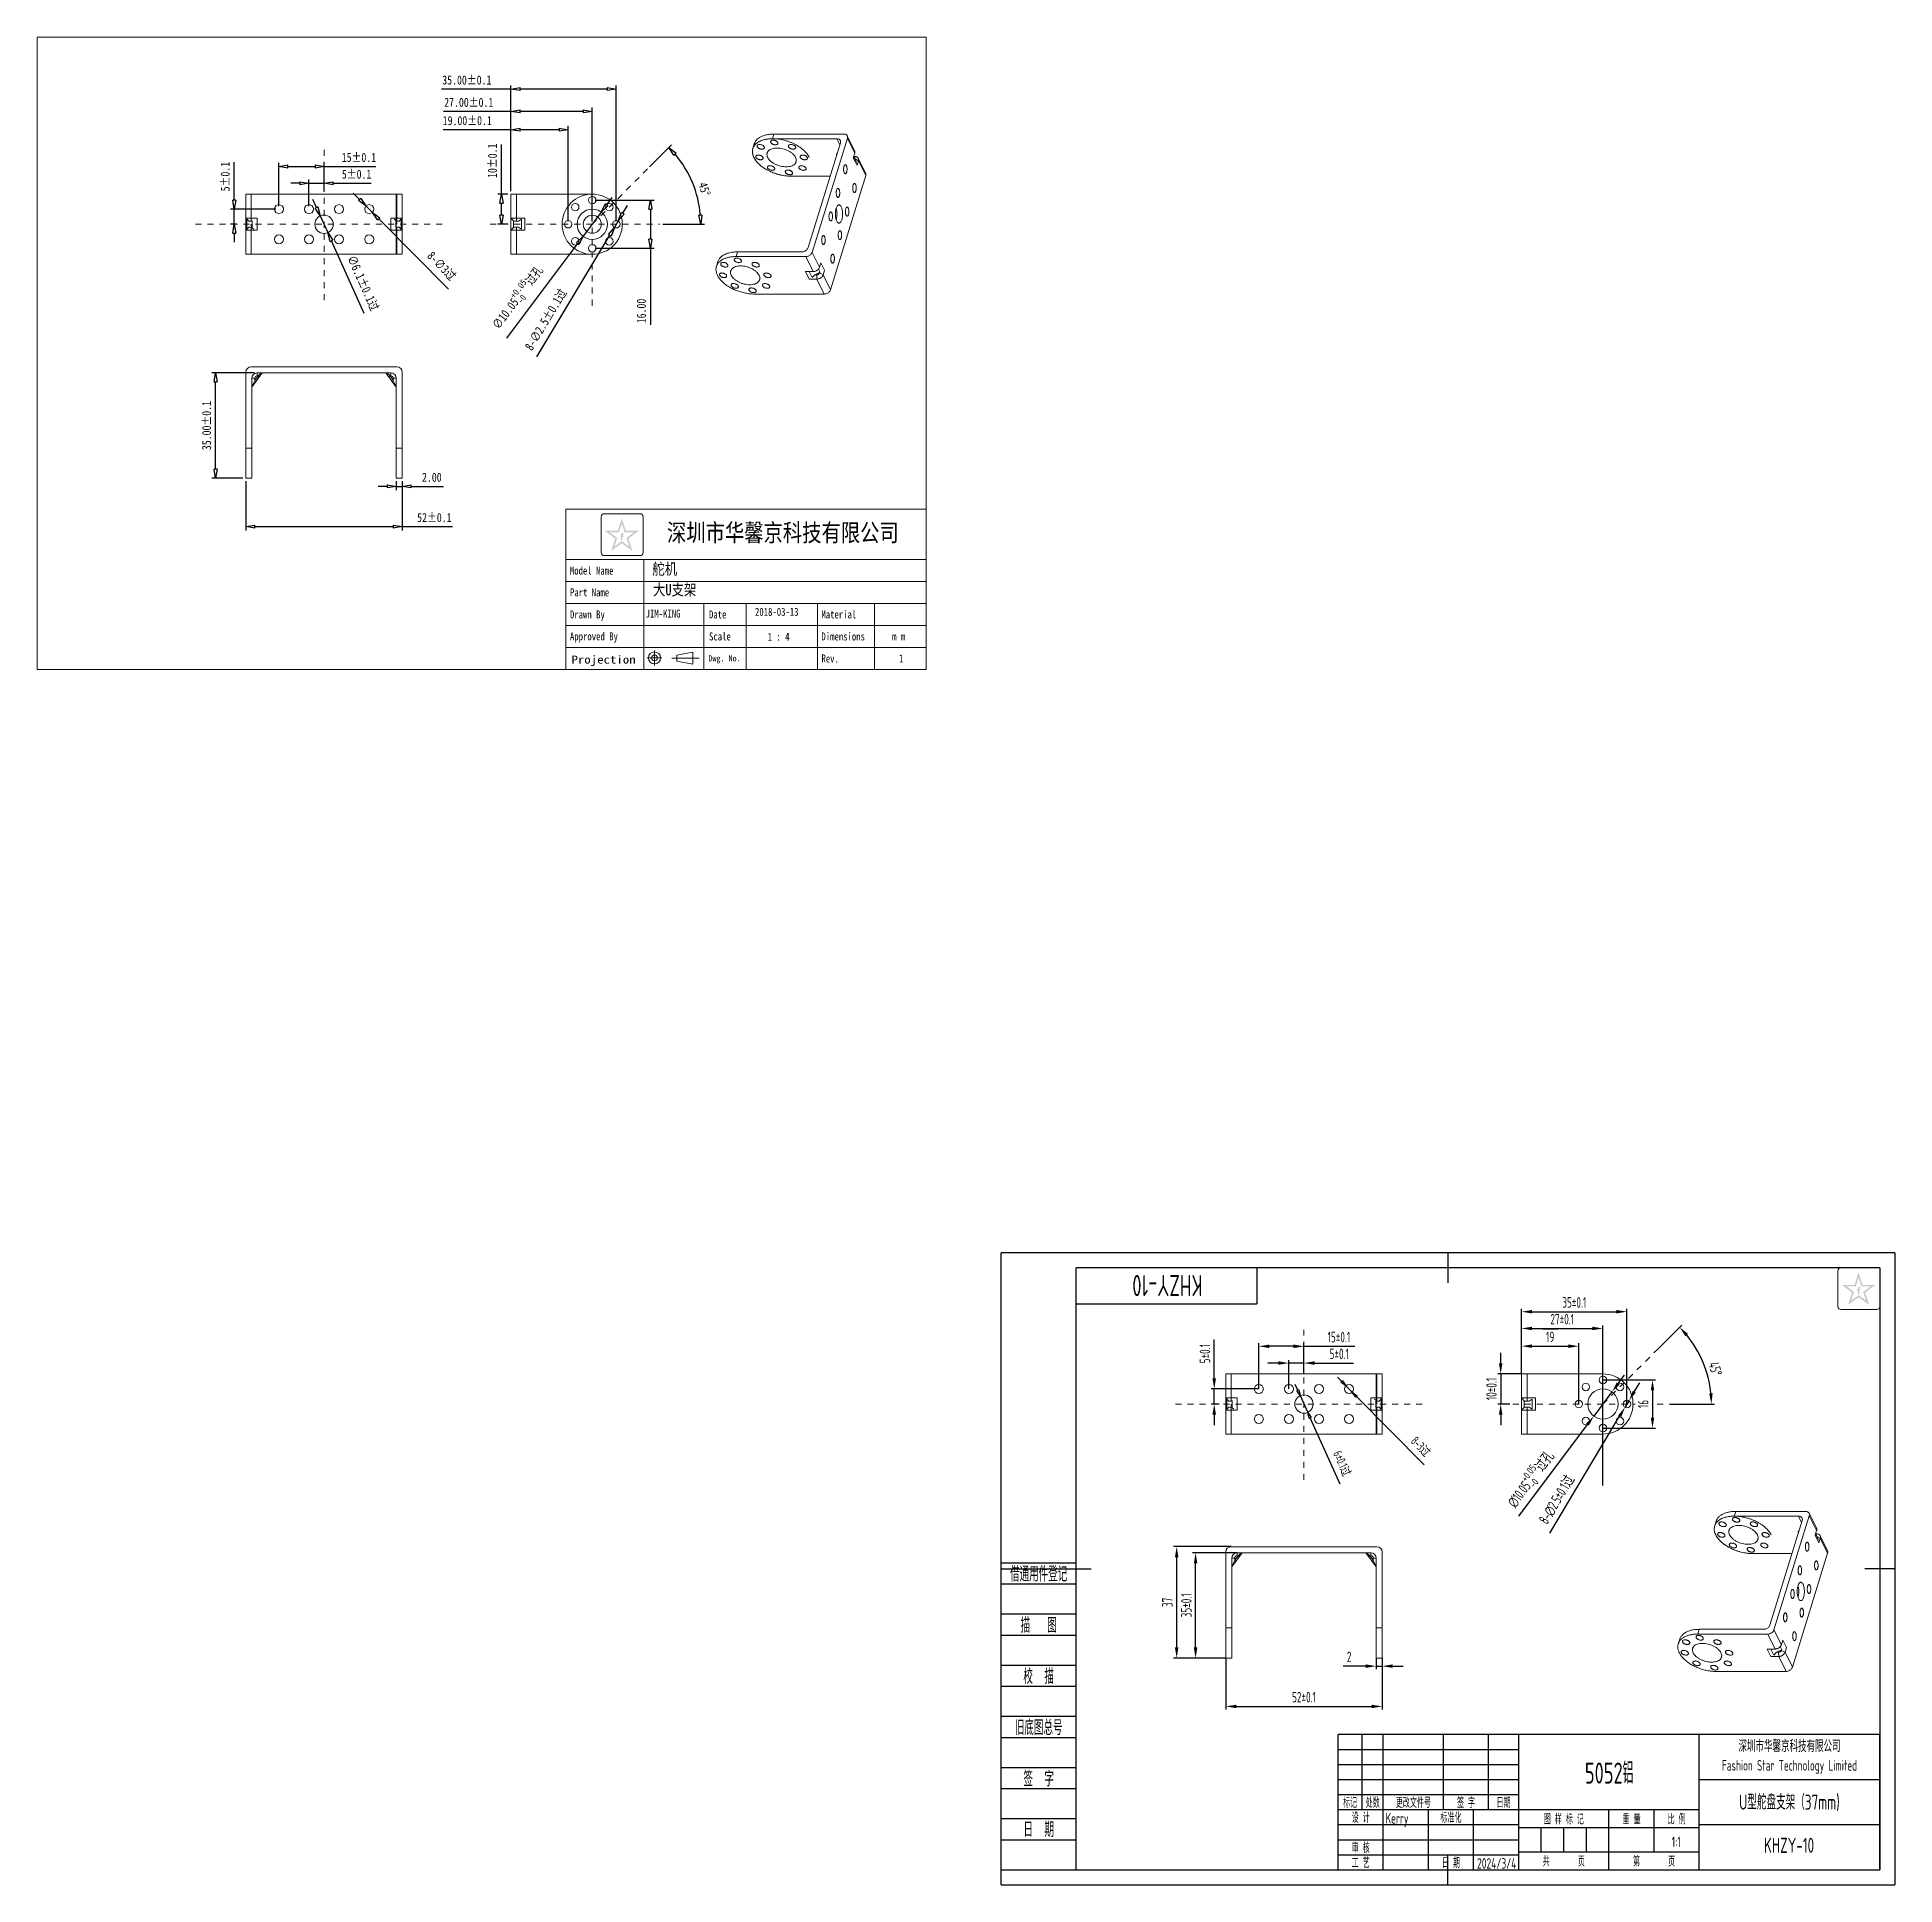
# Model space of a CAD drawing. Header units: inches. Extents: x -345 to 272, y -5 to 609.
import ezdxf
from ezdxf.enums import TextEntityAlignment as Align

# ---------------------------------------------------------------- set-up
doc = ezdxf.new("R2010")
doc.units = ezdxf.units.IN
doc.header["$MEASUREMENT"] = 0
doc.header["$PDMODE"] = 3
doc.header["$PDSIZE"] = 0.3125
doc.linetypes.add('DASHED', pattern=[0.2, 0.1, -0.1])
doc.layers.get('0').update_dxf_attribs({"linetype": 'CONTINUOUS'})
doc.layers.get('Defpoints').update_dxf_attribs({"linetype": 'CONTINUOUS'})
for name, color, linetype in [('02___PRT_ALL_AXES', 7, 'CONTINUOUS'), ('1轮廓实线层', 7, 'CONTINUOUS'), ('2细线层', 4, 'CONTINUOUS'), ('6文字层', 3, 'CONTINUOUS'), ('7标注层', 4, 'CONTINUOUS'), ('CK_LEVEL_1', 7, 'CONTINUOUS'), ('DIM', 211, 'CONTINUOUS'), ('TEXT', 200, 'CONTINUOUS')]:
    doc.layers.add(name, color=color, linetype=linetype)
doc.styles.add('PC_TEXTSTYLE', font='ISOCP.SHX', dxfattribs={"width": 0.707, "bigfont": 'GBCBIG.SHX'})
doc.styles.add('PC_TEXTSTYLE4', font='ISOCP.SHX', dxfattribs={"width": 0.707, "bigfont": 'GBCBIG.SHX'})
doc.styles.get("Standard").update_dxf_attribs({"font": 'txt', "width": 0.8})
doc.dimstyles.new('DIN', dxfattribs={"dimtxt": 3, "dimasz": 3, "dimexe": 1.25, "dimexo": 1, "dimtad": 0, "dimdsep": 46, "dimlunit": 6, "dimtxsty": 'Standard', "dimblk": 'CLOSEDBLANK', "dimcen": 2.5, "dimadec": 0, "dimazin": 0, "dimtfac": 1, "dimtmove": 0, "dimatfit": 3, "dimldrblk": 'CLOSEDBLANK', "dimfxl": 1, "dimtvp": 1, "dimtolj": 1, "dimtzin": 0, "dimarcsym": 0})
doc.dimstyles.new('GB_LINEAR', dxfattribs={"dimtxt": 3.5, "dimasz": 3.5, "dimexe": 1, "dimexo": 0, "dimgap": 1.5, "dimtad": 1, "dimdsep": 46, "dimtxsty": 'PC_TEXTSTYLE', "dimcen": 0, "dimclrd": 256, "dimclrt": 3, "dimadec": 0, "dimazin": 2, "dimtp": 0.1, "dimtm": 0.1, "dimtfac": 0.71, "dimtdec": 3, "dimtmove": 0, "dimatfit": 3, "dimfxl": 1, "dimtfill": 1, "dimarcsym": 0})

msp = doc.modelspace()

# ---------------------------------------------------------------- texts
at = {"layer": '6文字层', "insert": (237, 37.5), "char_height": 3.5, "width": 60, "attachment_point": 5, "style": 'PC_TEXTSTYLE4'}
msp.add_mtext('{\\H1.142857x;深圳市华馨京科技有限公司}\\P\\pxsm1,qc;Fashion Star Technology Limited', dxfattribs=at)
at = {"layer": 'CK_LEVEL_1', "color": 221, "linetype": 'Continuous', "lineweight": 5, "width": 0.8}
for s, height, p in [('Model Name', 2.6599, (-168.279, 430.294)), ('Part Name', 2.6599, (-168.245, 423.057)), ('Drawn By', 2.6599, (-168.245, 415.714)), ('Date', 2.6599, (-122.044, 415.733)), ('2018-03-13', 2.6599, (-106.761, 416.601)), ('Material', 2.6599, (-84.701, 415.734)), ('Approved By', 2.65987, (-168.245, 408.442)), ('Scale', 2.6599, (-122.044, 408.424)), ('1 : 4', 2.6599, (-102.523, 408.321)), ('Dimensions', 2.6599, (-84.701, 408.416)), ('m m', 2.6599, (-61.205, 408.416)), ('Dwg. No.', 2.0461, (-122.217, 401.448)), ('Rev.', 2.6599, (-84.683, 401.098)), ('1', 2.66, (-58.926, 401.098))]:
    msp.add_text(s, height=height, dxfattribs=at).set_placement(p)
at = {"layer": 'CK_LEVEL_1', "color": 221, "linetype": 'Continuous', "lineweight": 5, "width": 0.907112}
msp.add_text('Projection', height=2.6599, dxfattribs=at).set_placement((-167.732, 400.726), (-146.419, 400.726), align=Align.FIT)
at = {"layer": 'DIM', "lineweight": 5, "attachment_point": 1}
for s, insert, char_height, width in [('{\\fLiSu|b0|i0|c134|p49;深圳市华馨京科技有限公司}', (-136.005, 447.184), 5.8812, 1252.98966), ('{\\fSimSun|b0|i0|c134|p54;舵机}', (-140.861, 434.063), 3.77, 803.1985), ('{\\fSimSun|b0|i0|c134|p54;大}U{\\fSimSun|b0|i0|c134|p54;支架}', (-140.65, 427.176), 3.77, 803.1985), ('JIM-KING', (-143.108, 418.668), 2.6641, 72.82685)]:
    msp.add_mtext(s, dxfattribs=dict(at, insert=insert, char_height=char_height, width=width))

# ---------------------------------------------------------------- blocks, each defined once
blk = doc.blocks.new('_ClosedBlank')
at = {"color": 0, "linetype": 'ByBlock', "lineweight": -2}
for p, q in [((-1, 0.17), (0, 0)), ((-1, 0.17), (-1, -0.17)), ((0, 0), (-1, -0.17))]:
    blk.add_line(p, q, dxfattribs=at)
blk = doc.blocks.new('*D2')
at = {"layer": 'Defpoints', "color": 0}
for p in [(-157.83, 550.72), (-163.86, 542.68)]:
    blk.add_point(p, dxfattribs=at)
at = {"layer": 'DIM', "color": 0, "lineweight": -2}
for p, q in [((-157.83, 550.72), (-163.86, 542.68)), ((-156.03, 553.12), (-154.23, 555.52)), ((-189.23, 508.82), (-165.66, 540.28))]:
    blk.add_line(p, q, dxfattribs=at)
at = {"layer": 'DIM', "color": 0, "lineweight": -2, "xscale": 3, "yscale": 3, "zscale": 3}
for p, rotation in [((-157.83, 550.72), 233.1486462469332), ((-163.86, 542.68), 53.14864624693315)]:
    blk.add_blockref('_ClosedBlank', p, dxfattribs=dict(at, rotation=rotation))
at = {"layer": 'DIM', "color": 0, "lineweight": 5, "insert": (-185.69, 522.41), "char_height": 3, "attachment_point": 5, "rotation": 53.14865}
blk.add_mtext('\\A1;\\A1;∅10.05{\\H0.7x;\\S+0.05^ -0;\\fSimSun|b0|i0|c134|p54;\\H1.429x;过孔}', dxfattribs=at)
blk = doc.blocks.new('*D3')
at = {"layer": 'Defpoints', "color": 0}
for p in [(-153.48, 545.62), (-152.2, 547.77)]:
    blk.add_point(p, dxfattribs=at)
at = {"layer": 'DIM', "color": 0, "lineweight": -2}
for p, q in [((-150.66, 550.34), (-149.12, 552.92)), ((-152.2, 547.77), (-153.48, 545.62)), ((-179.2, 502.64), (-155.02, 543.05))]:
    blk.add_line(p, q, dxfattribs=at)
at = {"layer": 'DIM', "color": 0, "lineweight": -2, "xscale": 3, "yscale": 3, "zscale": 3}
for p, rotation in [((-152.2, 547.77), 239.1148137683449), ((-153.48, 545.62), 59.11481376834485)]:
    blk.add_blockref('_ClosedBlank', p, dxfattribs=dict(at, rotation=rotation))
at = {"layer": 'DIM', "color": 0, "lineweight": 5, "insert": (-176.19, 514.97), "char_height": 3, "attachment_point": 5, "rotation": 59.11481}
blk.add_mtext('\\A1;8-∅2.5%%p0.1{\\fSimSun|b0|i0|c134|p54;过}', dxfattribs=at)
blk = doc.blocks.new('*D16')
at = {"layer": 'Defpoints', "color": 0}
for p in [(-142.47, 565.07), (-129.61, 564.73), (-194.8, 546.7), (-160.84, 546.7), (-138.42, 546.7)]:
    blk.add_point(p, dxfattribs=at)
at = {"layer": 'DIM', "color": 0, "lineweight": -2}
for p, q in [((-141.76, 565.78), (-134.46, 573.08)), ((-137.42, 546.7), (-123.53, 546.7))]:
    blk.add_line(p, q, dxfattribs=at)
blk.add_arc((-160.84, 546.7), 36.07, 4.76733, 40.23267, dxfattribs=at)
at = {"layer": 'DIM', "color": 0, "lineweight": -2, "xscale": 3, "yscale": 3, "zscale": 3}
for p, rotation in [((-135.34, 572.2), 132.61633494688), ((-124.78, 546.7), 272.3836650659807)]:
    blk.add_blockref('_ClosedBlank', p, dxfattribs=dict(at, rotation=rotation))
at = {"layer": 'DIM', "color": 0, "lineweight": 5, "insert": (-123.55, 558.34), "char_height": 3, "attachment_point": 5, "rotation": 287.33848}
blk.add_mtext('\\A1;45°', dxfattribs=at)
blk = doc.blocks.new('*D4')
at = {"layer": 'Defpoints', "color": 0}
for p in [(-187.84, 556.7), (-191, 546.7), (-187.84, 546.7)]:
    blk.add_point(p, dxfattribs=at)
at = {"layer": 'DIM', "color": 0, "lineweight": -2}
for p, q in [((-191, 556.7), (-191, 573.2)), ((-188.84, 556.7), (-192.25, 556.7)), ((-191, 549.7), (-191, 553.7)), ((-188.84, 546.7), (-192.25, 546.7))]:
    blk.add_line(p, q, dxfattribs=at)
at = {"layer": 'DIM', "color": 0, "lineweight": -2, "xscale": 3, "yscale": 3, "zscale": 3}
for p, rotation in [((-191, 556.7), 90), ((-191, 546.7), 270)]:
    blk.add_blockref('_ClosedBlank', p, dxfattribs=dict(at, rotation=rotation))
at = {"layer": 'DIM', "color": 0, "lineweight": 5, "insert": (-194, 567.78), "char_height": 3, "attachment_point": 5, "rotation": 90}
blk.add_mtext('\\A1;10%%P0.1', dxfattribs=at)
blk = doc.blocks.new('*D5')
at = {"layer": 'Defpoints', "color": 0}
for p in [(-168.84, 578.1), (-187.84, 556.7), (-168.84, 546.7)]:
    blk.add_point(p, dxfattribs=at)
at = {"layer": 'DIM', "color": 0, "lineweight": -2}
for p, q in [((-187.84, 578.1), (-210.39, 578.1)), ((-187.84, 557.7), (-187.84, 579.35)), ((-171.84, 578.1), (-184.84, 578.1)), ((-168.84, 547.7), (-168.84, 579.35))]:
    blk.add_line(p, q, dxfattribs=at)
at = {"layer": 'DIM', "color": 0, "lineweight": -2, "xscale": 3, "yscale": 3, "zscale": 3, "rotation": 180}
blk.add_blockref('_ClosedBlank', (-187.84, 578.1), dxfattribs=at)
at = {"layer": 'DIM', "color": 0, "lineweight": -2, "xscale": 3, "yscale": 3, "zscale": 3}
blk.add_blockref('_ClosedBlank', (-168.84, 578.1), dxfattribs=at)
at = {"layer": 'DIM', "color": 0, "lineweight": 5, "insert": (-202.37, 581.1), "char_height": 3, "attachment_point": 5}
blk.add_mtext('\\A1;19.00%%p0.1', dxfattribs=at)
blk = doc.blocks.new('*D6')
at = {"layer": 'Defpoints', "color": 0}
for p in [(-160.84, 584.18), (-187.84, 556.76), (-160.84, 546.7)]:
    blk.add_point(p, dxfattribs=at)
at = {"layer": 'DIM', "color": 0, "lineweight": -2}
for p, q in [((-187.84, 584.18), (-210.3, 584.18)), ((-187.84, 557.76), (-187.84, 585.43)), ((-163.84, 584.18), (-184.84, 584.18)), ((-160.84, 547.7), (-160.84, 585.43))]:
    blk.add_line(p, q, dxfattribs=at)
at = {"layer": 'DIM', "color": 0, "lineweight": -2, "xscale": 3, "yscale": 3, "zscale": 3, "rotation": 180}
blk.add_blockref('_ClosedBlank', (-187.84, 584.18), dxfattribs=at)
at = {"layer": 'DIM', "color": 0, "lineweight": -2, "xscale": 3, "yscale": 3, "zscale": 3}
blk.add_blockref('_ClosedBlank', (-160.84, 584.18), dxfattribs=at)
at = {"layer": 'DIM', "color": 0, "lineweight": 5, "insert": (-201.88, 587.18), "char_height": 3, "attachment_point": 5}
blk.add_mtext('\\A1;27.00%%P0.1', dxfattribs=at)
blk = doc.blocks.new('*D7')
at = {"layer": 'Defpoints', "color": 0}
for p in [(-152.84, 591.58), (-187.84, 556.7), (-152.84, 546.7)]:
    blk.add_point(p, dxfattribs=at)
at = {"layer": 'DIM', "color": 0, "lineweight": -2}
for p, q in [((-187.84, 557.7), (-187.84, 592.83)), ((-152.84, 547.7), (-152.84, 592.83)), ((-187.84, 591.58), (-210.93, 591.58)), ((-155.84, 591.58), (-184.84, 591.58))]:
    blk.add_line(p, q, dxfattribs=at)
at = {"layer": 'DIM', "color": 0, "lineweight": -2, "xscale": 3, "yscale": 3, "zscale": 3, "rotation": 180}
blk.add_blockref('_ClosedBlank', (-187.84, 591.58), dxfattribs=at)
at = {"layer": 'DIM', "color": 0, "lineweight": -2, "xscale": 3, "yscale": 3, "zscale": 3}
blk.add_blockref('_ClosedBlank', (-152.84, 591.58), dxfattribs=at)
at = {"layer": 'DIM', "color": 0, "lineweight": 5, "insert": (-202.51, 594.58), "char_height": 3, "attachment_point": 5}
blk.add_mtext('\\A1;35.00%%P0.1', dxfattribs=at)
blk = doc.blocks.new('*D8')
at = {"layer": 'Defpoints', "color": 0}
for p in [(-279.79, 551.7), (-264.96, 551.7), (-278.14, 546.7)]:
    blk.add_point(p, dxfattribs=at)
at = {"layer": 'DIM', "color": 0, "lineweight": -2}
for p, q in [((-279.79, 554.7), (-279.79, 567.35)), ((-265.96, 551.7), (-281.04, 551.7)), ((-279.79, 546.7), (-279.79, 551.7)), ((-279.14, 546.7), (-281.04, 546.7)), ((-279.79, 543.7), (-279.79, 540.7))]:
    blk.add_line(p, q, dxfattribs=at)
at = {"layer": 'DIM', "color": 0, "lineweight": -2, "xscale": 3, "yscale": 3, "zscale": 3}
for p, rotation in [((-279.79, 551.7), 270), ((-279.79, 546.7), 90)]:
    blk.add_blockref('_ClosedBlank', p, dxfattribs=dict(at, rotation=rotation))
at = {"layer": 'DIM', "color": 0, "lineweight": 5, "insert": (-282.79, 562.52), "char_height": 3, "attachment_point": 5, "rotation": 90}
blk.add_mtext('\\A1;5%%p0.1', dxfattribs=at)
blk = doc.blocks.new('*D9')
at = {"layer": 'Defpoints', "color": 0}
for p in [(-254.96, 560.3), (-249.96, 556.7), (-254.96, 551.7)]:
    blk.add_point(p, dxfattribs=at)
at = {"layer": 'DIM', "color": 0, "lineweight": -2}
for p, q in [((-257.96, 560.3), (-260.96, 560.3)), ((-254.96, 552.7), (-254.96, 561.55)), ((-254.96, 560.3), (-249.96, 560.3)), ((-249.96, 557.7), (-249.96, 561.55)), ((-246.96, 560.3), (-234.31, 560.3))]:
    blk.add_line(p, q, dxfattribs=at)
at = {"layer": 'DIM', "color": 0, "lineweight": -2, "xscale": 3, "yscale": 3, "zscale": 3}
blk.add_blockref('_ClosedBlank', (-254.96, 560.3), dxfattribs=at)
at = {"layer": 'DIM', "color": 0, "lineweight": -2, "xscale": 3, "yscale": 3, "zscale": 3, "rotation": 180}
blk.add_blockref('_ClosedBlank', (-249.96, 560.3), dxfattribs=at)
at = {"layer": 'DIM', "color": 0, "lineweight": 5, "insert": (-239.14, 563.3), "char_height": 3, "attachment_point": 5}
blk.add_mtext('\\A1;5%%p0.1', dxfattribs=at)
blk = doc.blocks.new('*D10')
at = {"layer": 'Defpoints', "color": 0}
for p in [(-264.96, 565.87), (-249.96, 556.7), (-264.96, 551.7)]:
    blk.add_point(p, dxfattribs=at)
at = {"layer": 'DIM', "color": 0, "lineweight": -2}
for p, q in [((-264.96, 552.7), (-264.96, 567.12)), ((-261.96, 565.87), (-252.96, 565.87)), ((-249.96, 557.7), (-249.96, 567.12)), ((-249.96, 565.87), (-232.73, 565.87))]:
    blk.add_line(p, q, dxfattribs=at)
at = {"layer": 'DIM', "color": 0, "lineweight": -2, "xscale": 3, "yscale": 3, "zscale": 3, "rotation": 180}
blk.add_blockref('_ClosedBlank', (-264.96, 565.87), dxfattribs=at)
at = {"layer": 'DIM', "color": 0, "lineweight": -2, "xscale": 3, "yscale": 3, "zscale": 3}
blk.add_blockref('_ClosedBlank', (-249.96, 565.87), dxfattribs=at)
at = {"layer": 'DIM', "color": 0, "lineweight": 5, "insert": (-238.36, 568.87), "char_height": 3, "attachment_point": 5}
blk.add_mtext('\\A1;15%%p0.1', dxfattribs=at)
blk = doc.blocks.new('*D11')
at = {"layer": 'Defpoints', "color": 0}
for p in [(-236.02, 552.76), (-233.91, 550.63)]:
    blk.add_point(p, dxfattribs=at)
at = {"layer": 'DIM', "color": 0, "lineweight": -2}
for p, q in [((-238.13, 554.89), (-240.24, 557.03)), ((-236.02, 552.76), (-233.91, 550.63)), ((-208.6, 525.07), (-231.8, 548.5))]:
    blk.add_line(p, q, dxfattribs=at)
at = {"layer": 'DIM', "color": 0, "lineweight": -2, "xscale": 3, "yscale": 3, "zscale": 3}
for p, rotation in [((-236.02, 552.76), 314.7158389723431), ((-233.91, 550.63), 134.7158389723431)]:
    blk.add_blockref('_ClosedBlank', p, dxfattribs=dict(at, rotation=rotation))
at = {"layer": 'DIM', "color": 0, "lineweight": 5, "insert": (-210.95, 532.78), "char_height": 3, "attachment_point": 5, "rotation": 314.71584}
blk.add_mtext('\\A1;8-∅3{\\fSimSun|b0|i0|c134|p54;过}', dxfattribs=at)
blk = doc.blocks.new('*D12')
at = {"layer": 'Defpoints', "color": 0}
for p in [(-251.21, 549.48), (-248.71, 543.92)]:
    blk.add_point(p, dxfattribs=at)
at = {"layer": 'DIM', "color": 0, "lineweight": -2}
for p, q in [((-252.45, 552.21), (-253.68, 554.95)), ((-251.21, 549.48), (-248.71, 543.92)), ((-236.6, 517.05), (-247.48, 541.18))]:
    blk.add_line(p, q, dxfattribs=at)
at = {"layer": 'DIM', "color": 0, "lineweight": -2, "xscale": 3, "yscale": 3, "zscale": 3}
for p, rotation in [((-251.21, 549.48), 294.2546900417097), ((-248.71, 543.92), 114.2546900417097)]:
    blk.add_blockref('_ClosedBlank', p, dxfattribs=dict(at, rotation=rotation))
at = {"layer": 'DIM', "color": 0, "lineweight": 5, "insert": (-237.02, 527.1), "char_height": 3, "attachment_point": 5, "rotation": 294.25469}
blk.add_mtext('\\A1;∅6.1%%p0.1{\\fSimSun|b0|i0|c134|p54;过}', dxfattribs=at)
blk = doc.blocks.new('*D13')
at = {"layer": 'Defpoints', "color": 0}
for p in [(-225.96, 462.3), (-223.96, 462.3), (-223.96, 459.61)]:
    blk.add_point(p, dxfattribs=at)
at = {"layer": 'DIM', "color": 0, "lineweight": -2}
for p, q in [((-228.96, 459.61), (-231.96, 459.61)), ((-225.96, 461.3), (-225.96, 458.36)), ((-225.96, 459.61), (-223.96, 459.61)), ((-223.96, 461.3), (-223.96, 458.36)), ((-220.96, 459.61), (-210.31, 459.61))]:
    blk.add_line(p, q, dxfattribs=at)
at = {"layer": 'DIM', "color": 0, "lineweight": -2, "xscale": 3, "yscale": 3, "zscale": 3}
blk.add_blockref('_ClosedBlank', (-225.96, 459.61), dxfattribs=at)
at = {"layer": 'DIM', "color": 0, "lineweight": -2, "xscale": 3, "yscale": 3, "zscale": 3, "rotation": 180}
blk.add_blockref('_ClosedBlank', (-223.96, 459.61), dxfattribs=at)
at = {"layer": 'DIM', "color": 0, "lineweight": 5, "insert": (-214.14, 462.61), "char_height": 3, "attachment_point": 5}
blk.add_mtext('\\A1;2.00', dxfattribs=at)
blk = doc.blocks.new('*D14')
at = {"layer": 'Defpoints', "color": 0}
for p in [(-275.96, 462.3), (-223.96, 462.3), (-223.96, 446.23)]:
    blk.add_point(p, dxfattribs=at)
at = {"layer": 'DIM', "color": 0, "lineweight": -2}
for p, q in [((-275.96, 461.3), (-275.96, 444.98)), ((-223.96, 461.3), (-223.96, 444.98)), ((-272.96, 446.23), (-226.96, 446.23)), ((-223.96, 446.23), (-207.27, 446.23))]:
    blk.add_line(p, q, dxfattribs=at)
at = {"layer": 'DIM', "color": 0, "lineweight": -2, "xscale": 3, "yscale": 3, "zscale": 3, "rotation": 180}
blk.add_blockref('_ClosedBlank', (-275.96, 446.23), dxfattribs=at)
at = {"layer": 'DIM', "color": 0, "lineweight": -2, "xscale": 3, "yscale": 3, "zscale": 3}
blk.add_blockref('_ClosedBlank', (-223.96, 446.23), dxfattribs=at)
at = {"layer": 'DIM', "color": 0, "lineweight": 5, "insert": (-213.3, 449.23), "char_height": 3, "attachment_point": 5}
blk.add_mtext('\\A1;52%%P0.1', dxfattribs=at)
blk = doc.blocks.new('*D15')
at = {"layer": 'Defpoints', "color": 0}
for p in [(-285.98, 497.3), (-272.16, 497.3), (-275.96, 462.3)]:
    blk.add_point(p, dxfattribs=at)
at = {"layer": 'DIM', "color": 0, "lineweight": -2}
for p, q in [((-273.16, 497.3), (-287.23, 497.3)), ((-285.98, 465.3), (-285.98, 494.3)), ((-276.96, 462.3), (-287.23, 462.3))]:
    blk.add_line(p, q, dxfattribs=at)
at = {"layer": 'DIM', "color": 0, "lineweight": -2, "xscale": 3, "yscale": 3, "zscale": 3}
for p, rotation in [((-285.98, 497.3), 90), ((-285.98, 462.3), 270)]:
    blk.add_blockref('_ClosedBlank', p, dxfattribs=dict(at, rotation=rotation))
at = {"layer": 'DIM', "color": 0, "lineweight": 5, "insert": (-288.98, 479.8), "char_height": 3, "attachment_point": 5, "rotation": 90}
blk.add_mtext('\\A1;35.00%%P0.1', dxfattribs=at)
blk = doc.blocks.new('*D17')
at = {"layer": 'Defpoints', "color": 0}
for p in [(-160.84, 554.7), (-160.84, 538.7), (-141.51, 538.7)]:
    blk.add_point(p, dxfattribs=at)
at = {"layer": 'DIM', "color": 0, "lineweight": -2}
for p, q in [((-159.84, 554.7), (-140.26, 554.7)), ((-141.51, 551.7), (-141.51, 541.7)), ((-159.84, 538.7), (-140.26, 538.7)), ((-141.51, 538.7), (-141.51, 513.24))]:
    blk.add_line(p, q, dxfattribs=at)
at = {"layer": 'DIM', "color": 0, "lineweight": -2, "xscale": 3, "yscale": 3, "zscale": 3}
for p, rotation in [((-141.51, 554.7), 90), ((-141.51, 538.7), 270)]:
    blk.add_blockref('_ClosedBlank', p, dxfattribs=dict(at, rotation=rotation))
at = {"layer": 'DIM', "color": 0, "lineweight": 5, "insert": (-144.51, 517.87), "char_height": 3, "attachment_point": 5, "rotation": 90}
blk.add_mtext('\\A1;16.00', dxfattribs=at)
blk = doc.blocks.new('ZwmFrameMain_A4^_^无分区图框^_^landscape')
at = {"layer": '1轮廓实线层'}
for p, q in [((123.5, 205), (123.5, 195)), ((0, 0), (0, 200)), ((267, 200), (0, 200)), ((267, 200), (267, 0)), ((-25, 100), (5, 100)), ((272, 100), (262, 100)), ((0, 0), (267, 0)), ((123.5, -5), (123.5, 5))]:
    blk.add_line(p, q, dxfattribs=at)
at = {"layer": '2细线层'}
for p, q in [((-25, -5), (-25, 205)), ((272, 205), (-25, 205)), ((272, 205), (272, -5)), ((-25, -5), (272, -5))]:
    blk.add_line(p, q, dxfattribs=at)
blk = doc.blocks.new('ZwmFrameMain_标题栏1')
at = {"layer": '1轮廓实线层'}
for p, q in [((-180, 0), (-180, 45)), ((0, 45), (-180, 45)), ((-172, 20), (-172, 45)), ((-165, 20), (-165, 45)), ((-145, 20), (-145, 45)), ((-130, 20), (-130, 45)), ((-120, 0), (-120, 45)), ((0, 0), (0, 45)), ((-60, 30), (0, 30)), ((-180, 20), (-60, 20)), ((-165, 0), (-165, 20)), ((-150, 0), (-150, 20)), ((-135, 0), (-135, 20)), ((-60, 15), (0, 15)), ((-180, 0), (0, 0))]:
    blk.add_line(p, q, dxfattribs=at)
at = {"layer": '1轮廓实线层', "color": 7}
for p, q in [((-60, 0), (-60, 45)), ((-180, 25), (-120, 25))]:
    blk.add_line(p, q, dxfattribs=at)
at = {"layer": '2细线层'}
for p, q in [((-180, 40), (-120, 40)), ((-180, 35), (-120, 35)), ((-180, 30), (-120, 30)), ((-90, 0), (-90, 20)), ((-75, 6), (-75, 20)), ((-180, 15), (-120, 15)), ((-120, 14), (-60, 14)), ((-112.5, 6), (-112.5, 14)), ((-105, 6), (-105, 14)), ((-97.5, 6), (-97.5, 14)), ((-180, 10), (-120, 10)), ((-180, 5), (-120, 5)), ((-120, 6), (-60, 6))]:
    blk.add_line(p, q, dxfattribs=at)
at = {"layer": '6文字层', "style": 'PC_TEXTSTYLE', "width": 0.667}
for s, p in [('标记', (-176, 22.5)), (' 设 计 ', (-172.5, 17.51)), ('处数', (-168.5, 22.5)), (' 更改文件号 ', (-155, 22.5)), (' 标准化 ', (-142.5, 17.51)), (' 签 字 ', (-137.5, 22.5)), (' 日期 ', (-125, 22.5)), (' 图 样 标 记 ', (-105, 17)), (' 重 量 ', (-82.5, 17)), (' 比 例 ', (-67.5, 17)), (' 审 核 ', (-172.5, 7.5)), (' 工 艺 ', (-172.5, 2.5)), (' 日 期 ', (-142.5, 2.5)), ('共       页', (-105, 3)), ('第       页', (-75, 3))]:
    blk.add_text(s, height=3.5, dxfattribs=at).set_placement(p, align=Align.MIDDLE)
at = {"layer": '6文字层', "style": 'PC_TEXTSTYLE', "flags": 8}
for tag, height, width, p, p2 in [('企业名称', 5, 3.445461, (-54.29, 34.82), (-5.27, 34.82)), ('产品名称或材料标记', 7, 1.034456, (-113.46, 28.64), (-66.42, 28.64)), ('图样名称', 5, 3.480264, (-54.79, 19.98), (-5.27, 19.98)), ('标准化', 3.5, 1.756036, (-133.83, 15.37), (-120.75, 15.37)), ('审核', 3.5, 2.723972, (-163.99, 5.37), (-150.63, 5.37)), ('重量', 3.5, 2.448074, (-88.46, 7.54), (-76.55, 7.54)), ('比例', 3.5, 2.367734, (-73.35, 7.54), (-61.93, 7.54)), ('图样代号', 5, 3.489916, (-54.79, 5.63), (-5.52, 5.63)), ('工艺', 3.5, 2.851598, (-164.21, 0.37), (-150.89, 0.37)), ('日期', 3.5, 2.733185, (-133.83, 0.37), (-120.75, 0.37)), ('共几页', 3.5, 0.953151, (-108.58, 1.48), (-101.56, 1.48))]:
    blk.add_attdef(tag, text='', height=height, dxfattribs=dict(at, width=width)).set_placement(p, p2, align=Align.FIT)
at = {"layer": '6文字层', "style": 'PC_TEXTSTYLE', "width": 9.901758, "flags": 8}
blk.add_attdef('设计', text='', height=3.5, rotation=359.57685, dxfattribs=at).set_placement((-164.23, 15.37), (-150.37, 15.27), align=Align.FIT)
at = {"layer": '6文字层', "color": 3, "style": 'PC_TEXTSTYLE', "width": 0.96618, "flags": 8}
blk.add_attdef('第几页', text='', height=3.5, dxfattribs=at).set_placement((-78.29, 1.5), (-71.16, 1.5), align=Align.FIT)
at = {"layer": '6文字层', "color": 0, "style": 'PC_TEXTSTYLE', "width": 0.715273, "flags": 8}
blk.add_attdef('图纸张数', text='', height=3.5, dxfattribs=at).set_placement((-2.66, -3.87), (4.46, -3.87), align=Align.FIT)
blk = doc.blocks.new('ZwmFrameMain_图样代号')
at = {"layer": '2细线层', "linetype": 'Continuous'}
for p in [(60, 0), (0, -12)]:
    blk.add_line(p, (60, -12), dxfattribs=at)
at = {"layer": '6文字层', "style": 'PC_TEXTSTYLE', "width": 2.827942}
blk.add_attdef('图样代号', text='', height=7, rotation=180, dxfattribs=at).set_placement((58.24, -2.4), (2.35, -2.4), align=Align.FIT)
blk = doc.blocks.new('ZwmFrameMain_附加栏')
at = {"layer": '2细线层'}
for p, q in [((-25, 102), (0, 102)), ((-25, 95), (0, 95)), ((-25, 85), (0, 85)), ((-25, 78), (0, 78)), ((-25, 68), (0, 68)), ((-25, 61), (0, 61)), ((-25, 51), (0, 51)), ((-25, 44), (0, 44)), ((-25, 34), (0, 34)), ((-25, 27), (0, 27)), ((-25, 17), (0, 17)), ((-25, 10), (0, 10)), ((-25, 0), (0, 0))]:
    blk.add_line(p, q, dxfattribs=at)
at = {"layer": '6文字层', "color": 3, "style": 'PC_TEXTSTYLE'}
for s, width, p in [('借通用件登记', 0.667, (-12.5, 98.5)), ('描   图', 0.6667, (-12.5, 81.5)), ('校  描', 0.667, (-12.5, 64.5)), ('旧底图总号', 0.667, (-12.5, 47.5)), ('签  字', 0.667, (-12.5, 30.5)), ('日  期', 0.667, (-12.49, 13.6))]:
    blk.add_text(s, height=5, dxfattribs=dict(at, width=width)).set_placement(p, align=Align.MIDDLE)
at = {"layer": '6文字层', "style": 'PC_TEXTSTYLE'}
for tag, width, p, p2 in [('借通用件登记', 0.671328, (-23.44, 86.36), (-1.25, 86.36)), ('描图', 2.120922, (-23.44, 69.36), (-1.25, 69.36)), ('校图', 2.149976, (-23.75, 52.06), (-1.25, 52.06)), ('旧底图总号', 0.761452, (-22.84, 35.67), (-1.86, 35.67)), ('签字', 2.026939, (-23.14, 18.37), (-1.56, 18.37)), ('日期', 1.89999, (-22.84, 1.37), (-2.17, 1.37))]:
    blk.add_attdef(tag, text='', height=5, dxfattribs=dict(at, width=width)).set_placement(p, p2, align=Align.FIT)
blk = doc.blocks.new('*D22')
at = {"layer": '7标注层', "color": 0, "lineweight": -2}
for p, q in [((99.66, 70.35), (99.66, 66.66)), ((101.66, 70.35), (101.66, 66.66))]:
    blk.add_line(p, q, dxfattribs=at)
at = {"layer": '7标注层', "lineweight": -2}
for p, q in [((96.16, 67.66), (88.67, 67.66)), ((99.66, 67.66), (101.66, 67.66)), ((105.16, 67.66), (108.66, 67.66))]:
    blk.add_line(p, q, dxfattribs=at)
at = {"layer": '7标注层'}
for points in [[(96.16, 67.07), (96.16, 68.24), (99.66, 67.66)], [(105.16, 68.24), (105.16, 67.07), (101.66, 67.66)]]:
    blk.add_solid(points, dxfattribs=at)
at = {"layer": 'Defpoints', "color": 0}
for p in [(99.66, 70.35), (101.66, 70.35), (101.66, 67.66)]:
    blk.add_point(p, dxfattribs=at)
at = {"layer": '7标注层', "color": 3, "insert": (90.67, 70.73), "char_height": 3.5, "attachment_point": 5, "style": 'PC_TEXTSTYLE', "bg_fill": 3, "box_fill_scale": 1.25, "bg_fill_color": 257, "bg_fill_transparency": 0}
blk.add_mtext('2', dxfattribs=at)
blk = doc.blocks.new('*D23')
at = {"layer": '7标注层', "color": 0, "lineweight": -2}
for p, q in [((49.66, 70.35), (49.66, 53.28)), ((101.66, 70.35), (101.66, 53.28))]:
    blk.add_line(p, q, dxfattribs=at)
at = {"layer": '7标注层', "lineweight": -2}
blk.add_line((53.16, 54.28), (98.16, 54.28), dxfattribs=at)
at = {"layer": '7标注层'}
for points in [[(53.16, 54.86), (53.16, 53.69), (49.66, 54.28)], [(98.16, 53.69), (98.16, 54.86), (101.66, 54.28)]]:
    blk.add_solid(points, dxfattribs=at)
at = {"layer": 'Defpoints', "color": 0}
for p in [(49.66, 70.35), (101.66, 70.35), (101.66, 54.28)]:
    blk.add_point(p, dxfattribs=at)
at = {"layer": '7标注层', "color": 3, "insert": (75.66, 57.35), "char_height": 3.5, "attachment_point": 5, "style": 'PC_TEXTSTYLE', "bg_fill": 3, "box_fill_scale": 1.25, "bg_fill_color": 257, "bg_fill_transparency": 0}
blk.add_mtext('52%%P0.1', dxfattribs=at)
blk = doc.blocks.new('*D38')
at = {"layer": '7标注层', "color": 0, "lineweight": -2}
for p, q in [((53.46, 105.35), (38.64, 105.35)), ((49.66, 70.35), (38.64, 70.35))]:
    blk.add_line(p, q, dxfattribs=at)
at = {"layer": '7标注层', "lineweight": -2}
blk.add_line((39.64, 73.85), (39.64, 101.85), dxfattribs=at)
at = {"layer": '7标注层'}
for points in [[(40.23, 101.85), (39.06, 101.85), (39.64, 105.35)], [(39.06, 73.85), (40.23, 73.85), (39.64, 70.35)]]:
    blk.add_solid(points, dxfattribs=at)
at = {"layer": 'Defpoints', "color": 0}
for p in [(39.64, 105.35), (53.46, 105.35), (49.66, 70.35)]:
    blk.add_point(p, dxfattribs=at)
at = {"layer": '7标注层', "color": 3, "insert": (36.57, 87.85), "char_height": 3.5, "attachment_point": 5, "rotation": 90, "style": 'PC_TEXTSTYLE', "bg_fill": 3, "box_fill_scale": 1.25, "bg_fill_color": 257, "bg_fill_transparency": 0}
blk.add_mtext('35%%p0.1', dxfattribs=at)
blk = doc.blocks.new('*D39')
at = {"layer": '7标注层', "lineweight": -2}
for p, q in [((180.1, 161.56), (182.2, 164.36)), ((178, 158.76), (171.97, 150.72)), ((147.07, 117.5), (169.87, 147.92))]:
    blk.add_line(p, q, dxfattribs=at)
at = {"layer": '7标注层'}
for points in [[(179.63, 161.91), (180.56, 161.21), (178, 158.76)], [(170.34, 147.57), (169.4, 148.27), (171.97, 150.72)]]:
    blk.add_solid(points, dxfattribs=at)
at = {"layer": 'Defpoints', "color": 0}
for p in [(178, 158.76), (171.97, 150.72)]:
    blk.add_point(p, dxfattribs=at)
at = {"layer": '7标注层', "color": 3, "insert": (150.95, 129.85), "char_height": 3.5, "attachment_point": 5, "rotation": 53.14865, "style": 'PC_TEXTSTYLE', "bg_fill": 3, "box_fill_scale": 1.25, "bg_fill_color": 257, "bg_fill_transparency": 0}
blk.add_mtext('\\A1;∅10.05{\\H0.7x;\\S+0.05^ -0;\\fSimSun|b0|i0|c134|p54;\\H1.429x;过孔}', dxfattribs=at)
blk = doc.blocks.new('*D24')
at = {"layer": '7标注层', "lineweight": -2}
for p, q in [((185.42, 158.82), (187.22, 161.82)), ((183.62, 155.81), (182.34, 153.67)), ((157.32, 111.83), (180.55, 150.67))]:
    blk.add_line(p, q, dxfattribs=at)
at = {"layer": '7标注层'}
for points in [[(184.92, 159.12), (185.92, 158.52), (183.62, 155.81)], [(181.05, 150.37), (180.04, 150.96), (182.34, 153.67)]]:
    blk.add_solid(points, dxfattribs=at)
at = {"layer": 'Defpoints', "color": 0}
for p in [(183.62, 155.81), (182.34, 153.67)]:
    blk.add_point(p, dxfattribs=at)
at = {"layer": '7标注层', "color": 3, "insert": (159.68, 122.99), "char_height": 3.5, "attachment_point": 5, "rotation": 59.11481, "style": 'PC_TEXTSTYLE', "bg_fill": 3, "box_fill_scale": 1.25, "bg_fill_color": 257, "bg_fill_transparency": 0}
blk.add_mtext('8-∅2.5%%p0.1{\\fSimSun|b0|i0|c134|p54;过}', dxfattribs=at)
blk = doc.blocks.new('*D25')
at = {"layer": '7标注层', "color": 0, "lineweight": -2}
for p, q in [((193.36, 173.12), (201.19, 180.95)), ((197.41, 154.74), (212.05, 154.74))]:
    blk.add_line(p, q, dxfattribs=at)
at = {"layer": '7标注层', "lineweight": -2}
blk.add_arc((174.98, 154.74), 36.07, 5.56247, 39.43753, dxfattribs=at)
at = {"layer": '7标注层'}
for points in [[(203.27, 178.04), (202.41, 177.26), (200.49, 180.24)], [(210.3, 158.21), (211.46, 158.27), (211.05, 154.74)]]:
    blk.add_solid(points, dxfattribs=at)
at = {"layer": 'Defpoints', "color": 0}
for p in [(193.36, 173.12), (141.03, 154.74), (174.98, 154.74), (197.41, 154.74)]:
    blk.add_point(p, dxfattribs=at)
at = {"layer": '7标注层', "color": 3, "insert": (212.35, 166.41), "char_height": 3.5, "attachment_point": 5, "rotation": 287.33848, "style": 'PC_TEXTSTYLE', "bg_fill": 3, "box_fill_scale": 1.25, "bg_fill_color": 257, "bg_fill_transparency": 0}
blk.add_mtext('45%%d', dxfattribs=at)
at = {"layer": 'Defpoints', "color": 0}
blk.add_point((206.22, 172.77), dxfattribs=at)
blk = doc.blocks.new('*D26')
at = {"layer": '7标注层', "lineweight": -2}
for p, q in [((141.03, 168.24), (141.03, 171.74)), ((141.03, 164.74), (141.03, 154.74)), ((141.03, 151.24), (141.03, 147.74))]:
    blk.add_line(p, q, dxfattribs=at)
at = {"layer": '7标注层', "color": 0, "lineweight": -2}
for p, q in [((147.98, 164.74), (140.03, 164.74)), ((144.01, 154.74), (140.03, 154.74))]:
    blk.add_line(p, q, dxfattribs=at)
at = {"layer": '7标注层'}
for points in [[(140.45, 168.24), (141.61, 168.24), (141.03, 164.74)], [(141.61, 151.24), (140.45, 151.24), (141.03, 154.74)]]:
    blk.add_solid(points, dxfattribs=at)
at = {"layer": 'Defpoints', "color": 0}
for p in [(147.98, 164.74), (144.01, 154.74)]:
    blk.add_point(p, dxfattribs=at)
at = {"layer": '7标注层', "color": 3, "insert": (137.95, 159.74), "char_height": 3.5, "attachment_point": 5, "rotation": 90, "style": 'PC_TEXTSTYLE', "bg_fill": 3, "box_fill_scale": 1.25, "bg_fill_color": 257, "bg_fill_transparency": 0}
blk.add_mtext('10%%p0.1', dxfattribs=at)
at = {"layer": 'Defpoints', "color": 0}
blk.add_point((141.03, 154.74), dxfattribs=at)
blk = doc.blocks.new('*D34')
at = {"layer": '7标注层', "color": 0, "lineweight": -2}
for p, q in [((147.98, 164.74), (147.98, 174.96)), ((166.98, 154.74), (166.98, 174.96))]:
    blk.add_line(p, q, dxfattribs=at)
at = {"layer": '7标注层', "lineweight": -2}
blk.add_line((151.48, 173.96), (163.48, 173.96), dxfattribs=at)
at = {"layer": '7标注层'}
for points in [[(151.48, 174.54), (151.48, 173.37), (147.98, 173.96)], [(163.48, 173.37), (163.48, 174.54), (166.98, 173.96)]]:
    blk.add_solid(points, dxfattribs=at)
at = {"layer": 'Defpoints', "color": 0}
for p in [(166.98, 173.96), (147.98, 164.74), (166.98, 154.74)]:
    blk.add_point(p, dxfattribs=at)
at = {"layer": '7标注层', "color": 3, "insert": (157.48, 177.03), "char_height": 3.5, "attachment_point": 5, "style": 'PC_TEXTSTYLE', "bg_fill": 3, "box_fill_scale": 1.25, "bg_fill_color": 257, "bg_fill_transparency": 0}
blk.add_mtext('19', dxfattribs=at)
blk = doc.blocks.new('*D27')
at = {"layer": '7标注层', "color": 0, "lineweight": -2}
for p, q in [((147.98, 164.8), (147.98, 180.84)), ((174.98, 154.74), (174.98, 180.84))]:
    blk.add_line(p, q, dxfattribs=at)
at = {"layer": '7标注层', "lineweight": -2}
blk.add_line((151.48, 179.84), (171.48, 179.84), dxfattribs=at)
at = {"layer": '7标注层'}
for points in [[(151.48, 180.43), (151.48, 179.26), (147.98, 179.84)], [(171.48, 179.26), (171.48, 180.43), (174.98, 179.84)]]:
    blk.add_solid(points, dxfattribs=at)
at = {"layer": 'Defpoints', "color": 0}
for p in [(174.98, 179.84), (147.98, 164.8), (174.98, 154.74)]:
    blk.add_point(p, dxfattribs=at)
at = {"layer": '7标注层', "color": 3, "insert": (161.48, 182.92), "char_height": 3.5, "attachment_point": 5, "style": 'PC_TEXTSTYLE', "bg_fill": 3, "box_fill_scale": 1.25, "bg_fill_color": 257, "bg_fill_transparency": 0}
blk.add_mtext('27%%p0.1', dxfattribs=at)
blk = doc.blocks.new('*D35')
at = {"layer": '7标注层', "color": 0, "lineweight": -2}
for p, q in [((147.98, 164.74), (147.98, 186.41)), ((182.98, 154.74), (182.98, 186.41))]:
    blk.add_line(p, q, dxfattribs=at)
at = {"layer": '7标注层', "lineweight": -2}
blk.add_line((151.48, 185.41), (179.48, 185.41), dxfattribs=at)
at = {"layer": '7标注层'}
for points in [[(151.48, 185.99), (151.48, 184.83), (147.98, 185.41)], [(179.48, 184.83), (179.48, 185.99), (182.98, 185.41)]]:
    blk.add_solid(points, dxfattribs=at)
at = {"layer": 'Defpoints', "color": 0}
for p in [(182.98, 185.41), (147.98, 164.74), (182.98, 154.74)]:
    blk.add_point(p, dxfattribs=at)
at = {"layer": '7标注层', "color": 3, "insert": (165.48, 188.49), "char_height": 3.5, "attachment_point": 5, "style": 'PC_TEXTSTYLE', "bg_fill": 3, "box_fill_scale": 1.25, "bg_fill_color": 257, "bg_fill_transparency": 0}
blk.add_mtext('35%%p0.1', dxfattribs=at)
blk = doc.blocks.new('*D28')
at = {"layer": '7标注层', "lineweight": -2}
for p, q in [((45.84, 163.24), (45.84, 176.18)), ((45.84, 154.74), (45.84, 159.74)), ((45.84, 151.24), (45.84, 147.74))]:
    blk.add_line(p, q, dxfattribs=at)
at = {"layer": '7标注层', "color": 0, "lineweight": -2}
for p, q in [((60.66, 159.74), (44.84, 159.74)), ((47.49, 154.74), (44.84, 154.74))]:
    blk.add_line(p, q, dxfattribs=at)
at = {"layer": '7标注层'}
for points in [[(45.25, 163.24), (46.42, 163.24), (45.84, 159.74)], [(46.42, 151.24), (45.25, 151.24), (45.84, 154.74)]]:
    blk.add_solid(points, dxfattribs=at)
at = {"layer": 'Defpoints', "color": 0}
for p in [(45.84, 159.74), (47.49, 154.74), (60.66, 159.74)]:
    blk.add_point(p, dxfattribs=at)
at = {"layer": '7标注层', "color": 3, "insert": (42.76, 171.46), "char_height": 3.5, "attachment_point": 5, "rotation": 90, "style": 'PC_TEXTSTYLE', "bg_fill": 3, "box_fill_scale": 1.25, "bg_fill_color": 257, "bg_fill_transparency": 0}
blk.add_mtext('5%%p0.1', dxfattribs=at)
blk = doc.blocks.new('*D29')
at = {"layer": '7标注层', "lineweight": -2}
for p, q in [((67.16, 168.34), (63.66, 168.34)), ((75.66, 168.34), (70.66, 168.34)), ((79.16, 168.34), (92.1, 168.34))]:
    blk.add_line(p, q, dxfattribs=at)
at = {"layer": '7标注层', "color": 0, "lineweight": -2}
for p, q in [((70.66, 159.74), (70.66, 169.34)), ((75.66, 164.74), (75.66, 169.34))]:
    blk.add_line(p, q, dxfattribs=at)
at = {"layer": '7标注层'}
for points in [[(67.16, 167.76), (67.16, 168.93), (70.66, 168.34)], [(79.16, 168.93), (79.16, 167.76), (75.66, 168.34)]]:
    blk.add_solid(points, dxfattribs=at)
at = {"layer": 'Defpoints', "color": 0}
for p in [(70.66, 168.34), (75.66, 164.74), (70.66, 159.74)]:
    blk.add_point(p, dxfattribs=at)
at = {"layer": '7标注层', "color": 3, "insert": (87.38, 171.42), "char_height": 3.5, "attachment_point": 5, "style": 'PC_TEXTSTYLE', "bg_fill": 3, "box_fill_scale": 1.25, "bg_fill_color": 257, "bg_fill_transparency": 0}
blk.add_mtext('5%%p0.1', dxfattribs=at)
blk = doc.blocks.new('*D30')
at = {"layer": '7标注层', "color": 0, "lineweight": -2}
for p, q in [((60.66, 159.74), (60.66, 174.91)), ((75.66, 164.74), (75.66, 174.91))]:
    blk.add_line(p, q, dxfattribs=at)
at = {"layer": '7标注层', "lineweight": -2}
for p, q in [((72.16, 173.91), (64.16, 173.91)), ((75.66, 173.91), (92.6, 173.91))]:
    blk.add_line(p, q, dxfattribs=at)
at = {"layer": '7标注层'}
for points in [[(64.16, 174.5), (64.16, 173.33), (60.66, 173.91)], [(72.16, 173.33), (72.16, 174.5), (75.66, 173.91)]]:
    blk.add_solid(points, dxfattribs=at)
at = {"layer": 'Defpoints', "color": 0}
for p in [(60.66, 173.91), (75.66, 164.74), (60.66, 159.74)]:
    blk.add_point(p, dxfattribs=at)
at = {"layer": '7标注层', "color": 3, "insert": (87.27, 176.99), "char_height": 3.5, "attachment_point": 5, "style": 'PC_TEXTSTYLE', "bg_fill": 3, "box_fill_scale": 1.25, "bg_fill_color": 257, "bg_fill_transparency": 0}
blk.add_mtext('15%%p0.1', dxfattribs=at)
blk = doc.blocks.new('*D36')
at = {"layer": '7标注层', "lineweight": -2}
for p, q in [((88.2, 162.23), (86.79, 163.65)), ((89.61, 160.81), (91.72, 158.68)), ((115.61, 134.55), (93.12, 157.25))]:
    blk.add_line(p, q, dxfattribs=at)
at = {"layer": 'Defpoints', "color": 0}
for p in [(89.61, 160.81), (91.72, 158.68)]:
    blk.add_point(p, dxfattribs=at)
at = {"layer": '7标注层', "lineweight": -2, "xscale": 2, "yscale": 2, "zscale": 2}
for p, rotation in [((89.61, 160.81), 314.7158389723439), ((91.72, 158.68), 134.7158389723439)]:
    blk.add_blockref('_ClosedBlank', p, dxfattribs=dict(at, rotation=rotation))
at = {"layer": '7标注层', "color": 3, "insert": (114.41, 140.57), "char_height": 3, "attachment_point": 5, "rotation": 314.71584, "style": 'PC_TEXTSTYLE', "bg_fill": 3, "box_fill_scale": 1.25, "bg_fill_color": 257, "bg_fill_transparency": 0}
blk.add_mtext('8-3{\\fSimSun|b0|i0|c134|p54;过}', dxfattribs=at)
blk = doc.blocks.new('*D31')
at = {"layer": '7标注层', "lineweight": -2}
for p, q in [((73.59, 159.35), (72.77, 161.17)), ((74.41, 157.52), (76.91, 151.96)), ((87.64, 128.16), (77.74, 150.14))]:
    blk.add_line(p, q, dxfattribs=at)
at = {"layer": 'Defpoints', "color": 0}
for p in [(74.41, 157.52), (76.91, 151.96)]:
    blk.add_point(p, dxfattribs=at)
at = {"layer": '7标注层', "lineweight": -2, "xscale": 2, "yscale": 2, "zscale": 2}
for p, rotation in [((74.41, 157.52), 294.2546900417092), ((76.91, 151.96), 114.2546900417092)]:
    blk.add_blockref('_ClosedBlank', p, dxfattribs=dict(at, rotation=rotation))
at = {"layer": '7标注层', "color": 3, "insert": (88.27, 134.99), "char_height": 3, "attachment_point": 5, "rotation": 294.25469, "style": 'PC_TEXTSTYLE', "bg_fill": 3, "box_fill_scale": 1.25, "bg_fill_color": 257, "bg_fill_transparency": 0}
blk.add_mtext('6%%p0.1{\\fSimSun|b0|i0|c134|p54;过}', dxfattribs=at)
blk = doc.blocks.new('*D32')
at = {"layer": '7标注层', "color": 0, "lineweight": -2}
for p, q in [((174.98, 162.74), (192.47, 162.74)), ((174.98, 146.74), (192.47, 146.74))]:
    blk.add_line(p, q, dxfattribs=at)
at = {"layer": '7标注层', "lineweight": -2}
blk.add_line((191.47, 159.24), (191.47, 150.24), dxfattribs=at)
at = {"layer": '7标注层'}
for points in [[(192.05, 159.24), (190.89, 159.24), (191.47, 162.74)], [(190.89, 150.24), (192.05, 150.24), (191.47, 146.74)]]:
    blk.add_solid(points, dxfattribs=at)
at = {"layer": 'Defpoints', "color": 0}
for p in [(174.98, 162.74), (174.98, 146.74), (191.47, 146.74)]:
    blk.add_point(p, dxfattribs=at)
at = {"layer": '7标注层', "color": 3, "insert": (188.39, 154.74), "char_height": 3.5, "attachment_point": 5, "rotation": 90, "style": 'PC_TEXTSTYLE', "bg_fill": 3, "box_fill_scale": 1.25, "bg_fill_color": 257, "bg_fill_transparency": 0}
blk.add_mtext('16', dxfattribs=at)
blk = doc.blocks.new('*D37')
at = {"layer": '7标注层', "color": 0, "lineweight": -2}
for p, q in [((51.46, 107.35), (32.35, 107.35)), ((49.66, 70.35), (32.35, 70.35))]:
    blk.add_line(p, q, dxfattribs=at)
at = {"layer": '7标注层', "lineweight": -2}
blk.add_line((33.35, 103.85), (33.35, 73.85), dxfattribs=at)
at = {"layer": '7标注层'}
for points in [[(33.94, 103.85), (32.77, 103.85), (33.35, 107.35)], [(32.77, 73.85), (33.94, 73.85), (33.35, 70.35)]]:
    blk.add_solid(points, dxfattribs=at)
at = {"layer": 'Defpoints', "color": 0}
for p in [(51.46, 107.35), (33.35, 70.35), (49.66, 70.35)]:
    blk.add_point(p, dxfattribs=at)
at = {"layer": '7标注层', "color": 3, "insert": (30.28, 88.85), "char_height": 3.5, "attachment_point": 5, "rotation": 90, "style": 'PC_TEXTSTYLE', "bg_fill": 3, "box_fill_scale": 1.25, "bg_fill_color": 257, "bg_fill_transparency": 0}
blk.add_mtext('37', dxfattribs=at)

# ---------------------------------------------------------------- dimensions: what is measured, and where the dimension line sits
at = {"layer": 'DIM', "lineweight": 5, "ltscale": 2}
for base, p1, p2, text, picture, middle in [((-152.843, 591.579), (-187.843, 556.697), (-152.843, 546.697), '<>.00%%P0.1', '*D7', (-202.505, 591.579)), ((-160.843, 584.179), (-187.843, 556.76), (-160.843, 546.697), '<>.00%%P0.1', '*D6', (-201.875, 584.179)), ((-168.843, 578.099), (-187.843, 556.697), (-168.843, 546.697), '<>.00%%p0.1', '*D5', (-202.365, 578.099)), ((-264.961, 565.869), (-249.961, 556.697), (-264.961, 551.697), '<>%%p0.1', '*D10', (-238.356, 565.869)), ((-254.961, 560.299), (-249.961, 556.697), (-254.961, 551.697), '<>%%p0.1', '*D9', (-239.136, 560.299)), ((-223.961, 459.611), (-225.961, 462.301), (-223.961, 462.301), '<>.00', '*D13', (-214.136, 459.611)), ((-223.961, 446.232), (-275.961, 462.301), (-223.961, 462.301), '<>%%P0.1', '*D14', (-213.298, 446.232))]:
    dim = msp.add_linear_dim(base=base, p1=p1, p2=p2, text=text, dimstyle='DIN', dxfattribs=at)
    dim.commit()
    dim.dimension.update_dxf_attribs({"geometry": picture, "text_midpoint": middle, "dimtype": 160})
for base, p1, p2, text, picture, middle in [((-190.995, 546.697), (-187.843, 556.697), (-187.843, 546.697), '<>%%P0.1', '*D4', (-190.995, 567.779)), ((-279.786, 551.697), (-278.136, 546.697), (-264.961, 551.697), '<>%%p0.1', '*D8', (-279.786, 562.522)), ((-141.506, 538.697), (-160.843, 554.697), (-160.843, 538.697), '<>.00', '*D17', (-141.506, 517.865))]:
    dim = msp.add_linear_dim(base=base, p1=p1, p2=p2, angle=90, text=text, dimstyle='DIN', dxfattribs=at)
    dim.commit()
    dim.dimension.update_dxf_attribs({"geometry": picture, "text_midpoint": middle, "dimtype": 160})
dim = msp.add_angular_dim_2l(base=(-129.609, 564.73), line1=((-194.795, 546.697), (-138.415, 546.697)), line2=((-160.843, 546.697), (-142.468, 565.072)), dimstyle='DIN', dxfattribs=at)
dim.commit()
dim.dimension.update_dxf_attribs({"geometry": '*D16', "text_midpoint": (-126.416, 557.445), "dimtype": 162})
for p1, p2, text, picture, middle in [((-236.017, 552.763), (-233.906, 550.631), '8-<>{\\fSimSun|b0|i0|c134|p54;过}', '*D11', (-213.616, 530.139)), ((-251.214, 549.478), (-248.709, 543.916), '<>%%p0.1{\\fSimSun|b0|i0|c134|p54;过}', '*D12', (-240.437, 525.557)), ((-157.829, 550.718), (-163.856, 542.676), '\\A1;<>{\\H0.7x;\\S+0.05^ -0;\\fSimSun|b0|i0|c134|p54;\\H1.429x;过孔}', '*D2', (-181.433, 519.225)), ((-152.201, 547.77), (-153.484, 545.625), '8-<>%%p0.1{\\fSimSun|b0|i0|c134|p54;过}', '*D3', (-172.969, 513.049))]:
    dim = msp.add_diameter_dim_2p(p1=p1, p2=p2, text=text, dimstyle='DIN', dxfattribs=at)
    dim.commit()
    dim.dimension.update_dxf_attribs({"geometry": picture, "text_midpoint": middle, "dimtype": 163})
dim = msp.add_linear_dim(base=(-285.981, 497.301), p1=(-275.961, 462.301), p2=(-272.161, 497.301), angle=90, text='<>.00%%P0.1', dimstyle='DIN', dxfattribs=at)
dim.commit()
dim.dimension.update_dxf_attribs({"geometry": '*D15', "text_midpoint": (-288.981, 479.801)})

# ---------------------------------------------------------------- hatches: boundary and pattern name
at = {"lineweight": 5}
h = msp.add_hatch(color=50, dxfattribs=at)
edge = h.paths.add_edge_path(flags=0)
edge.add_line((-150.799, 442.919), (-150.402, 442.919))
edge.add_line((-150.402, 442.919), (-150.402, 443.347))
edge.add_line((-150.402, 443.347), (-150.795, 443.347))
edge.add_line((-150.795, 443.347), (-150.795, 443.556))
edge.add_spline(control_points=[(-150.795, 443.556), (-150.795, 443.58), (-150.796, 443.677), (-150.607, 443.647), (-150.488, 443.629), (-150.421, 443.612), (-150.393, 443.605)], knot_values=[0, 0, 0, 0, 1.4943482, 5.8188355, 8.4876202, 10.3632598, 10.3632598, 10.3632598, 10.3632598], degree=3, periodic=0)
edge.add_line((-150.393, 443.605), (-150.393, 444.043))
edge.add_spline(control_points=[(-150.393, 444.043), (-150.465, 444.06), (-150.638, 444.101), (-150.887, 444.122), (-151.117, 444.018), (-151.233, 443.873), (-151.252, 443.763), (-151.258, 443.732)], knot_values=[0, 0, 0, 0, 4.9341397, 11.9452686, 16.0265909, 21.3569295, 23.4510995, 23.4510995, 23.4510995, 23.4510995], degree=3, periodic=0)
edge.add_line((-151.258, 443.732), (-151.258, 443.347))
edge.add_line((-151.258, 443.347), (-151.545, 443.347))
edge.add_line((-151.545, 443.347), (-151.545, 442.919))
edge.add_line((-151.545, 442.919), (-151.255, 442.919))
edge.add_line((-151.255, 442.919), (-151.255, 441.726))
edge.add_line((-151.255, 441.726), (-150.799, 441.726))
edge.add_line((-150.799, 441.726), (-150.799, 442.919))
h.paths.add_polyline_path([(-145.328, 444.839), (-149.68, 444.839), (-151.024, 448.991), (-152.368, 444.839), (-156.72, 444.839), (-153.216, 442.284), (-154.56, 438.143), (-151.024, 440.675), (-147.488, 438.143), (-148.832, 442.284)])
h.paths.add_polyline_path([(-149.506, 442.496), (-148.571, 439.615), (-151.024, 441.41), (-153.477, 439.615), (-152.542, 442.496), (-155.002, 444.291), (-151.962, 444.291), (-151.024, 447.186), (-150.086, 444.291), (-147.045, 444.291)], flags=16)
at = {"layer": '6文字层', "lineweight": 5}
h = msp.add_hatch(color=2, dxfattribs=at)
edge = h.paths.add_edge_path(flags=0)
edge.add_line((260.172, 192.419), (260.567, 192.419))
edge.add_line((260.567, 192.419), (260.567, 192.845))
edge.add_line((260.567, 192.845), (260.176, 192.845))
edge.add_line((260.176, 192.845), (260.176, 193.053))
edge.add_spline(control_points=[(260.176, 193.053), (260.176, 193.078), (260.175, 193.174), (260.364, 193.144), (260.482, 193.127), (260.549, 193.11), (260.577, 193.102)], knot_values=[0, 0, 0, 0, 1.4943482, 5.8188355, 8.4876202, 10.3632598, 10.3632598, 10.3632598, 10.3632598], degree=3, periodic=0)
edge.add_line((260.577, 193.102), (260.577, 193.539))
edge.add_spline(control_points=[(260.577, 193.539), (260.505, 193.556), (260.332, 193.597), (260.084, 193.618), (259.855, 193.514), (259.739, 193.37), (259.72, 193.26), (259.714, 193.229)], knot_values=[0, 0, 0, 0, 4.9341397, 11.9452686, 16.0265909, 21.3569295, 23.4510995, 23.4510995, 23.4510995, 23.4510995], degree=3, periodic=0)
edge.add_line((259.714, 193.229), (259.714, 192.845))
edge.add_line((259.714, 192.845), (259.428, 192.845))
edge.add_line((259.428, 192.845), (259.428, 192.419))
edge.add_line((259.428, 192.419), (259.717, 192.419))
edge.add_line((259.717, 192.419), (259.717, 191.229))
edge.add_line((259.717, 191.229), (260.172, 191.229))
edge.add_line((260.172, 191.229), (260.172, 192.419))
h.paths.add_polyline_path([(265.628, 194.333), (261.288, 194.333), (259.948, 198.473), (258.608, 194.333), (254.268, 194.333), (257.762, 191.785), (256.422, 187.656), (259.948, 190.181), (263.474, 187.656), (262.134, 191.785)])
h.paths.add_polyline_path([(261.461, 191.997), (262.394, 189.124), (259.948, 190.914), (257.502, 189.124), (258.434, 191.997), (255.981, 193.786), (259.012, 193.786), (259.948, 196.673), (260.883, 193.786), (263.915, 193.786)], flags=16)

# ---------------------------------------------------------------- linework, layer by layer
at = {"color": 7, "linetype": 'Continuous', "lineweight": 5}
for p, q in [((-100.966, 575.105), (-100.482, 576.671)), ((-100.966, 575.105), (-79.598, 575.105)), ((-77.271, 576.671), (-100.482, 576.671)), ((-87.765, 537.348), (-76.049, 575.261)), ((-79.598, 575.105), (-78.58, 573.032)), ((-73.651, 571.081), (-76.091, 576.054)), ((-73.609, 570.288), (-76.049, 575.261)), ((-107.47, 571.841), (-106.986, 573.408)), ((-78.375, 573.695), (-89.123, 538.915)), ((-79.476, 570.132), (-79.676, 570.132)), ((-79.612, 569.694), (-79.665, 569.803)), ((-79.665, 569.803), (-79.603, 569.723)), ((-74.084, 568.75), (-73.609, 570.288)), ((-74.084, 568.75), (-72.864, 566.263)), ((-73.935, 569.232), (-73.018, 567.363)), ((-73.925, 569.212), (-73.611, 569.212)), ((-73.611, 569.212), (-73.885, 569.131)), ((-72.389, 567.802), (-73.513, 568.372)), ((-69.99, 563.622), (-72.431, 568.595)), ((-81.781, 562.672), (-94.865, 562.672)), ((-69.948, 562.829), (-81.664, 524.916)), ((-72.389, 567.802), (-72.864, 566.263)), ((-69.948, 562.829), (-72.389, 567.802)), ((-275.961, 556.697), (-275.961, 536.697)), ((-275.961, 556.697), (-223.961, 556.697)), ((-274.161, 556.697), (-274.161, 547.697)), ((-225.961, 536.697), (-225.961, 556.697)), ((-225.761, 547.697), (-225.761, 556.697)), ((-223.961, 536.697), (-223.961, 556.697)), ((-187.843, 536.697), (-187.843, 556.697)), ((-187.843, 556.697), (-160.843, 556.697)), ((-186.043, 547.697), (-186.043, 556.697)), ((-275.961, 548.697), (-274.961, 547.697)), ((-275.961, 548.697), (-272.197, 548.697)), ((-275.961, 544.697), (-274.961, 545.697)), ((-272.197, 544.697), (-275.961, 544.697)), ((-275.62, 548.355), (-275.62, 545.039)), ((-274.961, 547.697), (-273.935, 547.697)), ((-273.935, 545.697), (-274.961, 545.697)), ((-274.161, 536.697), (-274.161, 545.697)), ((-273.855, 547.816), (-273.935, 547.697)), ((-273.935, 545.697), (-273.855, 545.579)), ((-273.855, 545.579), (-273.855, 547.816)), ((-272.197, 544.697), (-272.197, 548.697)), ((-227.726, 548.697), (-223.961, 548.697)), ((-227.726, 548.697), (-227.726, 544.697)), ((-223.961, 544.697), (-227.726, 544.697)), ((-225.988, 547.697), (-226.068, 547.816)), ((-226.068, 547.816), (-226.068, 545.579)), ((-226.068, 545.579), (-225.988, 545.697)), ((-225.988, 547.697), (-224.961, 547.697)), ((-224.961, 545.697), (-225.988, 545.697)), ((-225.761, 536.697), (-225.761, 545.697)), ((-224.961, 547.697), (-223.961, 548.697)), ((-224.961, 545.697), (-223.961, 544.697)), ((-224.303, 545.039), (-224.303, 548.355)), ((-187.843, 548.697), (-186.843, 547.697)), ((-187.843, 548.697), (-183.227, 548.697)), ((-187.843, 544.697), (-186.843, 545.697)), ((-183.227, 544.697), (-187.843, 544.697)), ((-186.961, 547.816), (-186.961, 545.579)), ((-186.843, 547.697), (-185.321, 547.697)), ((-185.321, 545.697), (-186.843, 545.697)), ((-186.043, 536.697), (-186.043, 545.697)), ((-184.346, 548.355), (-185.321, 547.697)), ((-185.321, 545.697), (-184.346, 545.039)), ((-184.346, 545.039), (-184.346, 548.355)), ((-183.227, 544.697), (-183.227, 548.697)), ((-112.585, 537.505), (-113.069, 535.938)), ((-91.217, 537.505), (-112.585, 537.505)), ((-87.765, 537.348), (-85.325, 532.375)), ((-223.961, 536.697), (-275.961, 536.697)), ((-160.843, 536.697), (-187.843, 536.697)), ((-113.069, 535.938), (-89.859, 535.938)), ((-90.012, 530.965), (-87.418, 530.965)), ((-90.012, 530.965), (-88.791, 528.479)), ((-89.859, 535.938), (-87.418, 530.965)), ((-88.767, 530.965), (-87.783, 528.959)), ((-85.111, 530.677), (-85.658, 531.791)), ((-85.325, 532.375), (-84.849, 533.914)), ((-83.629, 531.428), (-84.849, 533.914)), ((-83.629, 531.428), (-84.105, 529.889)), ((-86.198, 528.479), (-88.791, 528.479)), ((-87.783, 528.959), (-86.926, 529.884)), ((-86.926, 529.884), (-85.276, 530.688)), ((-86.261, 529.884), (-86.926, 529.884)), ((-86.198, 528.479), (-86.261, 529.884)), ((-86.198, 528.479), (-83.758, 523.506)), ((-85.276, 530.688), (-85.331, 530.511)), ((-84.105, 529.889), (-85.331, 530.511)), ((-85.276, 530.688), (-85.111, 530.677)), ((-84.105, 529.889), (-81.664, 524.916)), ((-83.758, 523.506), (-106.969, 523.506)), ((-275.961, 497.501), (-275.961, 462.301)), ((-225.761, 499.301), (-274.161, 499.301)), ((-273.961, 492.603), (-270.534, 497.301)), ((-273.961, 472.301), (-273.961, 495.501)), ((-273.961, 495.501), (-272.961, 495.501)), ((-273.961, 492.766), (-272.961, 494.823)), ((-272.961, 494.823), (-271.883, 496.301)), ((-272.961, 495.501), (-272.961, 494.823)), ((-272.961, 494.823), (-272.558, 494.528)), ((-272.161, 497.301), (-272.161, 496.301)), ((-272.161, 497.301), (-227.761, 497.301)), ((-271.883, 496.301), (-272.161, 496.301)), ((-271.883, 496.301), (-270.788, 497.301)), ((-271.883, 496.301), (-271.479, 496.007)), ((-229.389, 497.301), (-225.961, 492.603)), ((-229.135, 497.301), (-228.04, 496.301)), ((-228.04, 496.301), (-228.444, 496.007)), ((-227.761, 496.301), (-228.04, 496.301)), ((-228.04, 496.301), (-226.961, 494.823)), ((-227.761, 497.301), (-227.761, 496.301)), ((-226.961, 494.823), (-227.365, 494.528)), ((-225.961, 495.501), (-226.961, 495.501)), ((-226.961, 494.823), (-226.961, 495.501)), ((-226.961, 494.823), (-225.961, 492.767)), ((-225.961, 495.501), (-225.961, 462.301)), ((-223.961, 462.301), (-223.961, 497.501)), ((-273.961, 472.301), (-275.961, 472.301)), ((-225.961, 472.301), (-223.961, 472.301)), ((-225.961, 462.301), (-223.961, 462.301)), ((218.64, 117.487), (219.125, 119.053)), ((218.64, 117.487), (240.009, 117.487)), ((242.335, 119.053), (219.125, 119.053)), ((231.842, 79.73), (243.558, 117.643)), ((240.009, 117.487), (241.026, 115.414)), ((245.956, 113.464), (243.516, 118.436)), ((245.998, 112.671), (243.558, 117.643)), ((212.137, 114.223), (212.621, 115.79)), ((241.231, 116.077), (230.484, 81.297)), ((240.13, 112.514), (239.93, 112.514)), ((239.995, 112.076), (239.941, 112.186)), ((239.941, 112.186), (240.003, 112.105)), ((245.522, 111.132), (245.998, 112.671)), ((245.522, 111.132), (246.743, 108.645)), ((245.671, 111.614), (246.589, 109.745)), ((245.681, 111.594), (245.996, 111.594)), ((245.996, 111.594), (245.721, 111.513)), ((96.235, 105.346), (99.662, 100.648)), ((96.489, 105.346), (97.583, 104.346)), ((97.862, 105.346), (97.862, 104.346)), ((237.825, 105.055), (224.741, 105.055)), ((249.658, 105.211), (237.942, 67.298)), ((247.218, 110.184), (246.093, 110.754)), ((247.218, 110.184), (246.743, 108.645)), ((249.616, 106.004), (247.176, 110.977)), ((249.658, 105.211), (247.218, 110.184)), ((97.583, 104.346), (97.179, 104.051)), ((97.862, 104.346), (97.583, 104.346)), ((97.583, 104.346), (98.662, 102.867)), ((98.662, 102.867), (98.258, 102.572)), ((99.662, 103.546), (98.662, 103.546)), ((98.662, 102.867), (98.662, 103.546)), ((98.662, 102.867), (99.662, 100.811)), ((99.662, 80.346), (101.662, 80.346)), ((207.021, 79.887), (206.537, 78.32)), ((206.537, 78.32), (229.748, 78.32)), ((228.39, 79.887), (207.021, 79.887)), ((229.748, 78.32), (232.188, 73.348)), ((231.842, 79.73), (234.282, 74.758)), ((234.495, 73.059), (233.948, 74.173)), ((234.282, 74.758), (234.757, 76.296)), ((235.977, 73.81), (234.757, 76.296)), ((229.595, 73.348), (232.188, 73.348)), ((229.595, 73.348), (230.815, 70.861)), ((233.408, 70.861), (230.815, 70.861)), ((230.839, 73.348), (231.824, 71.341)), ((231.824, 71.341), (232.681, 72.266)), ((232.681, 72.266), (234.331, 73.07)), ((233.345, 72.266), (232.681, 72.266)), ((233.408, 70.861), (233.345, 72.266)), ((233.408, 70.861), (235.849, 65.888)), ((234.331, 73.07), (234.276, 72.893)), ((235.502, 72.271), (234.276, 72.893)), ((234.331, 73.07), (234.495, 73.059)), ((235.977, 73.81), (235.502, 72.271)), ((235.502, 72.271), (237.942, 67.298)), ((235.849, 65.888), (212.638, 65.888))]:
    msp.add_line(p, q, dxfattribs=at)
for centre, radius in [((-160.843, 554.697), 1.25), ((-166.5, 552.354), 1.25), ((-160.843, 546.697), 5.025), ((-160.843, 546.697), 3), ((-155.186, 552.354), 1.25), ((-168.843, 546.697), 1.25), ((-152.843, 546.697), 1.25), ((-166.5, 541.04), 1.25), ((-160.843, 538.697), 1.25), ((-155.186, 541.04), 1.25)]:
    msp.add_circle(centre, radius, dxfattribs=at)
for centre, radius, start, end in [((-160.843, 546.697), 10, 90, 180), ((-160.843, 546.697), 10, 270, 90), ((-160.843, 546.697), 10, 180, 270), ((-274.161, 497.501), 1.8, 90, 180), ((-272.161, 495.501), 1.8, 90, 180), ((-272.161, 495.501), 0.8, 90, 180), ((-227.761, 495.501), 1.8, 0, 90), ((-227.761, 495.501), 0.8, 0, 90), ((-225.761, 497.501), 1.8, 0, 90), ((97.862, 103.546), 1.8, 0, 90), ((99.862, 105.546), 1.8, 0, 90), ((97.862, 103.546), 0.8, 0, 90)]:
    msp.add_arc(centre, radius, start, end, dxfattribs=at)
for centre, major_axis in [((-272.197, 546.697), (-2, 0)), ((-227.726, 546.697), (2, 0))]:
    msp.add_ellipse(centre, major_axis=major_axis, ratio=1, start_param=0, end_param=0.9773844, dxfattribs=at)
for points, start_tangent, end_tangent in [([(-106.986, 573.407), (-106.676, 574.11), (-106.101, 574.851), (-105.314, 575.484), (-104.329, 575.994), (-103.181, 576.367), (-101.884, 576.595), (-100.482, 576.671)], (0.2956249, 0.9553041), (1, 0)), ([(-105.57, 574.056), (-105.377, 574.164), (-104.711, 574.469), (-103.975, 574.718), (-103.177, 574.906), (-102.326, 575.033), (-101.429, 575.097), (-100.496, 575.097), (-99.536, 575.033), (-98.56, 574.906), (-97.577, 574.718), (-96.598, 574.469), (-95.632, 574.164), (-94.69, 573.804), (-93.781, 573.394), (-92.914, 572.938), (-92.099, 572.44), (-91.343, 571.905), (-90.655, 571.34), (-90.041, 570.749), (-89.508, 570.14), (-89.061, 569.517), (-88.705, 568.889)], (0.8652904, 0.5012709), (0.4405427, -0.8977317)), ([(-105.57, 574.057), (-105.163, 574.272), (-103.932, 574.73), (-102.519, 575.01), (-100.966, 575.105)], (0.8653566, 0.5011566), (1, 0)), ([(-99.205, 573.861), (-99.301, 574.013), (-99.438, 574.159), (-99.611, 574.293), (-99.812, 574.411), (-100.033, 574.507), (-100.268, 574.579), (-100.505, 574.623), (-100.737, 574.638), (-100.955, 574.623), (-101.149, 574.579), (-101.313, 574.507), (-101.44, 574.411), (-101.525, 574.293), (-101.566, 574.159), (-101.56, 574.013), (-101.507, 573.861)], (-0.4405427, 0.8977317), (0.4405427, -0.8977317)), ([(-101.55, 574.231), (-101.568, 574.08), (-101.507, 573.861)], (-0.2912948, -0.9566333), (0.4405427, -0.8977317)), ([(-99.205, 573.861), (-99.359, 574.08), (-99.594, 574.281), (-99.89, 574.449), (-100.225, 574.568), (-100.57, 574.631), (-100.897, 574.631), (-101.181, 574.568), (-101.398, 574.449), (-101.531, 574.281), (-101.55, 574.231)], (-0.4405427, 0.8977317), (-0.2912948, -0.9566333)), ([(-79.598, 575.105), (-79.183, 575.057), (-78.827, 574.916), (-78.553, 574.692), (-78.417, 574.487)], (1, 0), (0.4412958, -0.8973617)), ([(-78.417, 574.487), (-78.38, 574.4), (-78.319, 574.06), (-78.375, 573.695)], (0.4412958, -0.8973617), (-0.2952474, -0.9554208)), ([(-76.091, 576.054), (-76.227, 576.258), (-76.501, 576.482), (-76.857, 576.623), (-77.271, 576.671)], (-0.4412958, 0.8973617), (-1, 0)), ([(-76.049, 575.261), (-75.993, 575.626), (-76.053, 575.966), (-76.091, 576.054)], (0.2952474, 0.9554208), (-0.4412958, 0.8973617)), ([(-107.126, 568.889), (-107.516, 569.968), (-107.614, 571.015), (-107.47, 571.841)], (-0.4405427, 0.8977317), (0.2945549, 0.9556346)), ([(-107.126, 568.889), (-107.388, 569.517), (-107.552, 570.14), (-107.617, 570.749), (-107.583, 571.34), (-107.47, 571.841)], (-0.4405427, 0.8977317), (0.2952701, 0.9554138)), ([(-107.47, 571.841), (-107.418, 571.997), (-106.932, 572.884), (-106.173, 573.65), (-105.57, 574.057)], (0.2945549, 0.9556346), (0.8653566, 0.5011566)), ([(-94.865, 562.672), (-96.511, 562.767), (-98.199, 563.047), (-99.879, 563.505), (-101.499, 564.127), (-103.011, 564.893), (-104.367, 565.78), (-105.528, 566.762), (-106.457, 567.809), (-107.126, 568.889)], (-1, 0), (-0.4405427, 0.8977317)), ([(-94.865, 562.672), (-95.336, 562.68), (-96.295, 562.744), (-97.271, 562.871), (-98.254, 563.059), (-99.233, 563.308), (-100.199, 563.613), (-101.141, 563.973), (-102.051, 564.383), (-102.917, 564.84), (-103.733, 565.337), (-104.489, 565.872), (-105.177, 566.437), (-105.791, 567.028), (-106.324, 567.637), (-106.77, 568.26), (-107.126, 568.889)], (-1, -0.0000008), (-0.4405427, 0.8977317)), ([(-104.133, 568.889), (-104.229, 569.04), (-104.366, 569.186), (-104.539, 569.32), (-104.74, 569.438), (-104.962, 569.535), (-105.196, 569.606), (-105.434, 569.651), (-105.666, 569.666), (-105.883, 569.651), (-106.077, 569.606), (-106.241, 569.535), (-106.368, 569.438), (-106.453, 569.32), (-106.494, 569.186), (-106.488, 569.04), (-106.436, 568.889)], (-0.4405427, 0.8977317), (0.4405427, -0.8977317)), ([(-106.478, 569.258), (-106.496, 569.107), (-106.436, 568.889)], (-0.2912948, -0.9566333), (0.4405427, -0.8977317)), ([(-104.133, 568.889), (-104.287, 569.107), (-104.522, 569.309), (-104.818, 569.476), (-105.153, 569.595), (-105.498, 569.658), (-105.825, 569.658), (-106.109, 569.595), (-106.326, 569.476), (-106.459, 569.309), (-106.478, 569.258)], (-0.4405427, 0.8977317), (-0.2912948, -0.9566333)), ([(-106.436, 568.889), (-106.281, 568.67), (-106.047, 568.468), (-105.75, 568.301), (-105.416, 568.182), (-105.071, 568.119), (-104.743, 568.119), (-104.459, 568.182), (-104.242, 568.301), (-104.11, 568.468), (-104.09, 568.519)], (0.4405427, -0.8977317), (0.2912948, 0.9566333)), ([(-106.436, 568.889), (-106.339, 568.737), (-106.202, 568.591), (-106.03, 568.457), (-105.829, 568.339), (-105.607, 568.242), (-105.373, 568.171), (-105.135, 568.126), (-104.903, 568.112), (-104.686, 568.126), (-104.491, 568.171), (-104.328, 568.242), (-104.2, 568.339), (-104.115, 568.457), (-104.075, 568.591), (-104.081, 568.737), (-104.133, 568.889)], (0.4405427, -0.8977317), (-0.4405427, 0.8977317)), ([(-104.09, 568.519), (-104.072, 568.67), (-104.133, 568.889)], (0.2912948, 0.9566333), (-0.4405427, 0.8977317)), ([(-96.383, 565.765), (-97.315, 565.825), (-98.271, 566.003), (-99.213, 566.291), (-100.105, 566.68), (-100.912, 567.153), (-101.605, 567.693), (-102.156, 568.279), (-102.544, 568.889), (-102.754, 569.498), (-102.778, 570.084), (-102.716, 570.372)], (-1, 0), (0.2951242, 0.9554589)), ([(-102.716, 570.372), (-102.616, 570.624), (-102.272, 571.097), (-101.762, 571.486), (-101.103, 571.774), (-100.322, 571.952), (-99.449, 572.012)], (0.2951242, 0.9554589), (1, 0)), ([(-101.507, 573.861), (-101.353, 573.642), (-101.118, 573.441), (-100.822, 573.274), (-100.487, 573.155), (-100.142, 573.092), (-99.815, 573.092), (-99.531, 573.155), (-99.314, 573.274), (-99.181, 573.441), (-99.162, 573.492)], (0.4405427, -0.8977317), (0.2912948, 0.9566333)), ([(-101.507, 573.861), (-101.411, 573.71), (-101.274, 573.564), (-101.102, 573.43), (-100.901, 573.312), (-100.679, 573.215), (-100.444, 573.144), (-100.207, 573.099), (-99.975, 573.084), (-99.757, 573.099), (-99.563, 573.144), (-99.399, 573.215), (-99.272, 573.312), (-99.187, 573.43), (-99.146, 573.564), (-99.152, 573.71), (-99.205, 573.861)], (0.4405427, -0.8977317), (-0.4405427, 0.8977317)), ([(-99.449, 572.012), (-98.516, 571.952), (-97.561, 571.774), (-96.619, 571.486), (-95.727, 571.097), (-94.919, 570.624), (-94.226, 570.084), (-93.675, 569.498), (-93.287, 568.889), (-93.077, 568.279), (-93.053, 567.693), (-93.115, 567.405)], (1, 0), (-0.2951242, -0.9554589)), ([(-99.162, 573.492), (-99.144, 573.642), (-99.205, 573.861)], (0.2912948, 0.9566333), (-0.4405427, 0.8977317)), ([(-89.396, 568.889), (-89.492, 569.04), (-89.629, 569.186), (-89.802, 569.32), (-90.003, 569.438), (-90.225, 569.535), (-90.459, 569.606), (-90.697, 569.651), (-90.929, 569.666), (-91.146, 569.651), (-91.34, 569.606), (-91.504, 569.535), (-91.631, 569.438), (-91.716, 569.32), (-91.757, 569.186), (-91.751, 569.04), (-91.699, 568.889)], (-0.4405427, 0.8977317), (0.4405427, -0.8977317)), ([(-91.741, 569.258), (-91.759, 569.107), (-91.699, 568.889)], (-0.2912948, -0.9566333), (0.4405427, -0.8977317)), ([(-89.396, 568.889), (-89.55, 569.107), (-89.785, 569.309), (-90.081, 569.476), (-90.416, 569.595), (-90.761, 569.658), (-91.089, 569.658), (-91.372, 569.595), (-91.589, 569.476), (-91.722, 569.309), (-91.741, 569.258)], (-0.4405427, 0.8977317), (-0.2912948, -0.9566333)), ([(-91.699, 568.889), (-91.544, 568.67), (-91.31, 568.468), (-91.013, 568.301), (-90.679, 568.182), (-90.334, 568.119), (-90.006, 568.119), (-89.722, 568.182), (-89.505, 568.301), (-89.373, 568.468), (-89.353, 568.519)], (0.4405427, -0.8977317), (0.2912948, 0.9566333)), ([(-91.699, 568.889), (-91.602, 568.737), (-91.465, 568.591), (-91.293, 568.457), (-91.092, 568.339), (-90.87, 568.242), (-90.636, 568.171), (-90.398, 568.126), (-90.166, 568.112), (-89.949, 568.126), (-89.754, 568.171), (-89.591, 568.242), (-89.463, 568.339), (-89.378, 568.457), (-89.338, 568.591), (-89.344, 568.737), (-89.396, 568.889)], (0.4405427, -0.8977317), (-0.4405427, 0.8977317)), ([(-89.353, 568.519), (-89.335, 568.67), (-89.396, 568.889)], (0.2912948, 0.9566333), (-0.4405427, 0.8977317)), ([(-79.665, 569.803), (-79.704, 569.91), (-79.711, 570.019), (-79.676, 570.132)], (-0.440438, 0.897783), (0.488938, 0.8723185)), ([(-79.676, 570.132), (-79.638, 570.066), (-79.58, 569.99), (-79.536, 569.939)], (0.4405831, -0.8977118), (0.6716634, -0.7408565)), ([(-73.794, 568.953), (-73.741, 568.914), (-73.655, 568.814), (-73.604, 568.695), (-73.59, 568.563), (-73.592, 568.538)], (0.8400648, -0.5424861), (-0.0910843, -0.9958432)), ([(-73.609, 570.288), (-73.553, 570.602), (-73.584, 570.9), (-73.651, 571.081)], (0.2952474, 0.9554208), (-0.4400203, 0.8979878)), ([(-73.611, 569.212), (-73.253, 569.177), (-72.935, 569.072), (-72.672, 568.904), (-72.479, 568.681), (-72.431, 568.595)], (1, 0), (0.439998, -0.8979987)), ([(-72.431, 568.595), (-72.364, 568.414), (-72.333, 568.116), (-72.389, 567.802)], (0.439998, -0.8979987), (-0.2952474, -0.9554208)), ([(-94.324, 563.916), (-94.421, 564.067), (-94.558, 564.213), (-94.73, 564.347), (-94.931, 564.465), (-95.153, 564.562), (-95.387, 564.634), (-95.625, 564.678), (-95.857, 564.693), (-96.074, 564.678), (-96.268, 564.634), (-96.432, 564.562), (-96.559, 564.465), (-96.645, 564.347), (-96.685, 564.213), (-96.679, 564.067), (-96.627, 563.916)], (-0.4405427, 0.8977317), (0.4405427, -0.8977317)), ([(-96.669, 564.285), (-96.687, 564.135), (-96.627, 563.916)], (-0.2912948, -0.9566333), (0.4405427, -0.8977317)), ([(-94.324, 563.916), (-94.478, 564.135), (-94.713, 564.336), (-95.01, 564.503), (-95.344, 564.622), (-95.689, 564.685), (-96.017, 564.685), (-96.301, 564.622), (-96.518, 564.503), (-96.65, 564.336), (-96.669, 564.285)], (-0.4405427, 0.8977317), (-0.2912948, -0.9566333)), ([(-96.627, 563.916), (-96.473, 563.697), (-96.238, 563.496), (-95.941, 563.328), (-95.607, 563.209), (-95.262, 563.147), (-94.934, 563.147), (-94.65, 563.209), (-94.433, 563.328), (-94.301, 563.496), (-94.281, 563.546)], (0.4405427, -0.8977317), (0.2912948, 0.9566333)), ([(-96.627, 563.916), (-96.53, 563.764), (-96.393, 563.618), (-96.221, 563.484), (-96.02, 563.366), (-95.798, 563.27), (-95.564, 563.198), (-95.326, 563.154), (-95.094, 563.139), (-94.877, 563.154), (-94.683, 563.198), (-94.519, 563.27), (-94.392, 563.366), (-94.306, 563.484), (-94.266, 563.618), (-94.272, 563.764), (-94.324, 563.916)], (0.4405427, -0.8977317), (-0.4405427, 0.8977317)), ([(-93.115, 567.405), (-93.216, 567.153), (-93.559, 566.68), (-94.07, 566.291), (-94.728, 566.003), (-95.509, 565.825), (-96.383, 565.765)], (-0.2951242, -0.9554589), (-1, 0)), ([(-94.281, 563.546), (-94.263, 563.697), (-94.324, 563.916)], (0.2912948, 0.9566333), (-0.4405427, 0.8977317)), ([(-69.99, 563.622), (-69.952, 563.534), (-69.892, 563.194), (-69.948, 562.829)], (0.4412958, -0.8973617), (-0.2952474, -0.9554208)), ([(-89.123, 538.915), (-89.292, 538.55), (-89.563, 538.21), (-89.917, 537.918), (-90.329, 537.694), (-90.773, 537.553), (-91.217, 537.505)], (-0.2952474, -0.9554208), (-1, 0)), ([(-89.859, 535.938), (-89.415, 535.986), (-88.971, 536.127), (-88.559, 536.351), (-88.205, 536.643), (-87.934, 536.983), (-87.765, 537.348)], (1, 0), (0.2952474, 0.9554208)), ([(-119.23, 529.722), (-119.593, 530.694), (-119.721, 531.644), (-119.611, 532.543), (-119.573, 532.674)], (-0.4405427, 0.8977317), (0.2956249, 0.9553041)), ([(-119.573, 532.674), (-119.263, 533.377), (-118.689, 534.118), (-117.901, 534.751), (-117.669, 534.893)], (0.2956249, 0.9553041), (0.8657034, 0.5005573)), ([(-118.106, 533.239), (-118.167, 533.457), (-118.149, 533.608)], (-0.4405427, 0.8977317), (0.2914571, 0.9565839)), ([(-118.149, 533.608), (-118.129, 533.659), (-117.997, 533.825), (-117.779, 533.946), (-117.497, 534.008), (-117.167, 534.008), (-116.825, 533.946), (-116.488, 533.825), (-116.193, 533.659), (-115.957, 533.457), (-115.804, 533.239)], (0.2914571, 0.9565839), (0.4405427, -0.8977317)), ([(-115.761, 532.869), (-115.78, 532.818), (-115.912, 532.652), (-116.131, 532.531), (-116.413, 532.47), (-116.742, 532.47), (-117.085, 532.531), (-117.421, 532.652), (-117.717, 532.818), (-117.952, 533.02), (-118.106, 533.239)], (-0.2914571, -0.9565839), (-0.4405427, 0.8977317)), ([(-117.669, 534.893), (-116.917, 535.261), (-115.768, 535.634), (-114.472, 535.862), (-113.069, 535.938)], (0.8657034, 0.5005573), (1, 0)), ([(-115.804, 533.239), (-115.743, 533.02), (-115.761, 532.869)], (0.4405427, -0.8977317), (-0.2914571, -0.9565839)), ([(-108.486, 526.599), (-109.419, 526.659), (-110.374, 526.836), (-111.316, 527.125), (-112.208, 527.513), (-113.016, 527.987), (-113.708, 528.527), (-114.259, 529.113), (-114.647, 529.722), (-114.857, 530.332), (-114.882, 530.918), (-114.82, 531.206)], (-1, 0), (0.2951242, 0.9554589)), ([(-114.82, 531.206), (-114.719, 531.458), (-114.376, 531.931), (-113.865, 532.319), (-113.206, 532.608), (-112.425, 532.786), (-111.552, 532.846)], (0.2951242, 0.9554589), (1, 0)), ([(-113.653, 535.064), (-113.671, 534.914), (-113.611, 534.695)], (-0.2914576, -0.9565838), (0.4405427, -0.8977317)), ([(-111.308, 534.695), (-111.462, 534.914), (-111.698, 535.116), (-111.993, 535.282), (-112.329, 535.402), (-112.672, 535.464), (-113.002, 535.464), (-113.284, 535.402), (-113.502, 535.282), (-113.634, 535.116), (-113.653, 535.064)], (-0.4405427, 0.8977317), (-0.2914576, -0.9565838)), ([(-113.611, 534.695), (-113.457, 534.476), (-113.221, 534.275), (-112.926, 534.108), (-112.59, 533.988), (-112.247, 533.926), (-111.917, 533.926), (-111.635, 533.988), (-111.417, 534.108), (-111.285, 534.275), (-111.265, 534.326)], (0.4405427, -0.8977317), (0.2914576, 0.9565838)), ([(-111.552, 532.846), (-110.619, 532.786), (-109.664, 532.608), (-108.722, 532.319), (-107.83, 531.931), (-107.022, 531.458), (-106.33, 530.918), (-105.779, 530.332), (-105.391, 529.722), (-105.181, 529.113), (-105.156, 528.527), (-105.218, 528.239)], (1, 0), (-0.2951242, -0.9554589)), ([(-111.265, 534.326), (-111.247, 534.476), (-111.308, 534.695)], (0.2914576, 0.9565838), (-0.4405427, 0.8977317)), ([(-107.686, 533.239), (-107.746, 533.457), (-107.728, 533.608)], (-0.4405427, 0.8977317), (0.2914571, 0.9565839)), ([(-107.728, 533.608), (-107.709, 533.659), (-107.577, 533.825), (-107.359, 533.946), (-107.077, 534.008), (-106.747, 534.008), (-106.404, 533.946), (-106.068, 533.825), (-105.773, 533.659), (-105.537, 533.457), (-105.383, 533.239)], (0.2914571, 0.9565839), (0.4405427, -0.8977317)), ([(-105.34, 532.869), (-105.36, 532.818), (-105.492, 532.652), (-105.71, 532.531), (-105.992, 532.47), (-106.322, 532.47), (-106.665, 532.531), (-107.001, 532.652), (-107.296, 532.818), (-107.532, 533.02), (-107.686, 533.239)], (-0.2914571, -0.9565839), (-0.4405427, 0.8977317)), ([(-105.383, 533.239), (-105.322, 533.02), (-105.34, 532.869)], (0.4405427, -0.8977317), (-0.2914571, -0.9565839)), ([(-87.418, 530.965), (-87.039, 531.001), (-86.656, 531.105), (-86.29, 531.273), (-85.958, 531.496), (-85.678, 531.764), (-85.463, 532.062), (-85.325, 532.375)], (1, 0), (0.2952474, 0.9554208)), ([(-106.969, 523.506), (-108.446, 523.582), (-109.967, 523.811), (-111.48, 524.183), (-112.966, 524.694), (-114.375, 525.327), (-115.677, 526.068), (-116.843, 526.901), (-117.835, 527.8), (-118.64, 528.751), (-119.23, 529.722)], (-1, 0), (-0.4405427, 0.8977317)), ([(-118.581, 530.091), (-118.6, 529.941), (-118.539, 529.722)], (-0.2914576, -0.9565838), (0.4405427, -0.8977317)), ([(-116.236, 529.722), (-116.39, 529.941), (-116.626, 530.143), (-116.921, 530.309), (-117.257, 530.429), (-117.6, 530.491), (-117.93, 530.491), (-118.212, 530.429), (-118.43, 530.309), (-118.562, 530.143), (-118.581, 530.091)], (-0.4405427, 0.8977317), (-0.2914576, -0.9565838)), ([(-118.539, 529.722), (-118.385, 529.503), (-118.149, 529.302), (-117.854, 529.135), (-117.518, 529.015), (-117.175, 528.953), (-116.845, 528.953), (-116.563, 529.015), (-116.345, 529.135), (-116.213, 529.302), (-116.194, 529.353)], (0.4405427, -0.8977317), (0.2914576, 0.9565838)), ([(-116.194, 529.353), (-116.175, 529.503), (-116.236, 529.722)], (0.2914576, 0.9565838), (-0.4405427, 0.8977317)), ([(-114.655, 526.206), (-114.716, 526.425), (-114.698, 526.575)], (-0.4405427, 0.8977317), (0.2914571, 0.9565839)), ([(-114.698, 526.575), (-114.678, 526.626), (-114.546, 526.793), (-114.328, 526.913), (-114.046, 526.975), (-113.716, 526.975), (-113.374, 526.913), (-113.037, 526.793), (-112.742, 526.626), (-112.506, 526.425), (-112.352, 526.206)], (0.2914571, 0.9565839), (0.4405427, -0.8977317)), ([(-112.31, 525.836), (-112.329, 525.785), (-112.461, 525.619), (-112.68, 525.499), (-112.961, 525.437), (-113.291, 525.437), (-113.634, 525.499), (-113.97, 525.619), (-114.266, 525.785), (-114.501, 525.987), (-114.655, 526.206)], (-0.2914571, -0.9565839), (-0.4405427, 0.8977317)), ([(-112.352, 526.206), (-112.292, 525.987), (-112.31, 525.836)], (0.4405427, -0.8977317), (-0.2914571, -0.9565839)), ([(-108.773, 525.119), (-108.791, 524.968), (-108.73, 524.749)], (-0.2914576, -0.9565838), (0.4405427, -0.8977317)), ([(-106.427, 524.749), (-106.581, 524.968), (-106.817, 525.17), (-107.112, 525.336), (-107.448, 525.456), (-107.791, 525.518), (-108.121, 525.518), (-108.403, 525.456), (-108.621, 525.336), (-108.753, 525.17), (-108.773, 525.119)], (-0.4405427, 0.8977317), (-0.2914576, -0.9565838)), ([(-108.73, 524.749), (-108.576, 524.531), (-108.34, 524.329), (-108.045, 524.162), (-107.709, 524.042), (-107.366, 523.98), (-107.036, 523.98), (-106.754, 524.042), (-106.536, 524.162), (-106.404, 524.329), (-106.385, 524.38)], (0.4405427, -0.8977317), (0.2914576, 0.9565838)), ([(-105.218, 528.239), (-105.319, 527.987), (-105.662, 527.513), (-106.173, 527.125), (-106.832, 526.836), (-107.613, 526.659), (-108.486, 526.599)], (-0.2951242, -0.9554589), (-1, 0)), ([(-106.385, 524.38), (-106.367, 524.531), (-106.427, 524.749)], (0.2914576, 0.9565838), (-0.4405427, 0.8977317)), ([(-104.234, 526.206), (-104.295, 526.425), (-104.277, 526.575)], (-0.4405427, 0.8977317), (0.2914571, 0.9565839)), ([(-104.277, 526.575), (-104.258, 526.626), (-104.126, 526.793), (-103.907, 526.913), (-103.625, 526.975), (-103.296, 526.975), (-102.953, 526.913), (-102.617, 526.793), (-102.321, 526.626), (-102.086, 526.425), (-101.932, 526.206)], (0.2914571, 0.9565839), (0.4405427, -0.8977317)), ([(-101.889, 525.836), (-101.909, 525.785), (-102.041, 525.619), (-102.259, 525.499), (-102.541, 525.437), (-102.871, 525.437), (-103.213, 525.499), (-103.55, 525.619), (-103.845, 525.785), (-104.081, 525.987), (-104.234, 526.206)], (-0.2914571, -0.9565839), (-0.4405427, 0.8977317)), ([(-103.844, 530.091), (-103.863, 529.941), (-103.802, 529.722)], (-0.2914576, -0.9565838), (0.4405427, -0.8977317)), ([(-101.499, 529.722), (-101.653, 529.941), (-101.889, 530.143), (-102.184, 530.309), (-102.52, 530.429), (-102.863, 530.491), (-103.193, 530.491), (-103.475, 530.429), (-103.693, 530.309), (-103.825, 530.143), (-103.844, 530.091)], (-0.4405427, 0.8977317), (-0.2914576, -0.9565838)), ([(-103.802, 529.722), (-103.648, 529.503), (-103.412, 529.302), (-103.117, 529.135), (-102.781, 529.015), (-102.438, 528.953), (-102.108, 528.953), (-101.826, 529.015), (-101.608, 529.135), (-101.476, 529.302), (-101.457, 529.353)], (0.4405427, -0.8977317), (0.2914576, 0.9565838)), ([(-101.932, 526.206), (-101.871, 525.987), (-101.889, 525.836)], (0.4405427, -0.8977317), (-0.2914571, -0.9565839)), ([(-101.457, 529.353), (-101.438, 529.503), (-101.499, 529.722)], (0.2914576, 0.9565838), (-0.4405427, 0.8977317)), ([(-85.331, 530.511), (-85.392, 530.372), (-85.487, 530.239), (-85.612, 530.12), (-85.76, 530.021), (-85.923, 529.946), (-86.093, 529.9), (-86.261, 529.884)], (-0.2952473, -0.9554209), (-1, 0)), ([(-84.105, 529.889), (-84.243, 529.575), (-84.458, 529.277), (-84.738, 529.01), (-85.069, 528.787), (-85.436, 528.619), (-85.818, 528.514), (-86.198, 528.479)], (-0.2952474, -0.9554208), (-1, 0)), ([(-81.664, 524.916), (-81.834, 524.551), (-82.104, 524.211), (-82.458, 523.919), (-82.871, 523.695), (-83.314, 523.554), (-83.758, 523.506)], (-0.2952474, -0.9554208), (-1, 0)), ([(212.621, 115.789), (212.931, 116.492), (213.505, 117.233), (214.293, 117.866), (215.277, 118.377), (216.426, 118.749), (217.722, 118.977), (219.125, 119.053)], (0.2956249, 0.9553041), (1, 0)), ([(214.036, 116.439), (214.23, 116.546), (214.896, 116.851), (215.631, 117.1), (216.429, 117.288), (217.281, 117.415), (218.178, 117.479), (219.111, 117.479), (220.07, 117.415), (221.046, 117.288), (222.029, 117.1), (223.008, 116.851), (223.974, 116.546), (224.917, 116.186), (225.826, 115.776), (226.693, 115.32), (227.508, 114.822), (228.264, 114.287), (228.952, 113.722), (229.566, 113.132), (230.099, 112.522), (230.546, 111.9), (230.901, 111.271)], (0.8652904, 0.5012709), (0.4405427, -0.8977317)), ([(214.036, 116.439), (214.444, 116.654), (215.674, 117.112), (217.087, 117.392), (218.64, 117.487)], (0.8653566, 0.5011566), (1, 0)), ([(240.009, 117.487), (240.423, 117.439), (240.78, 117.298), (241.054, 117.074), (241.189, 116.869)], (1, 0), (0.4412958, -0.8973617)), ([(243.516, 118.436), (243.38, 118.64), (243.106, 118.865), (242.75, 119.005), (242.335, 119.053)], (-0.4412958, 0.8973617), (-1, 0)), ([(243.558, 117.643), (243.614, 118.008), (243.553, 118.348), (243.516, 118.436)], (0.2952474, 0.9554208), (-0.4412958, 0.8973617)), ([(212.48, 111.271), (212.09, 112.35), (211.992, 113.397), (212.137, 114.224)], (-0.4405427, 0.8977317), (0.2945549, 0.9556346)), ([(212.48, 111.271), (212.219, 111.9), (212.055, 112.522), (211.989, 113.132), (212.024, 113.722), (212.137, 114.224)], (-0.4405427, 0.8977317), (0.2952701, 0.9554138)), ([(212.137, 114.224), (212.189, 114.379), (212.674, 115.266), (213.434, 116.032), (214.036, 116.439)], (0.2945549, 0.9556346), (0.8653566, 0.5011566)), ([(224.741, 105.055), (223.096, 105.149), (221.407, 105.429), (219.727, 105.887), (218.107, 106.509), (216.596, 107.275), (215.239, 108.163), (214.079, 109.145), (213.15, 110.191), (212.48, 111.271)], (-1, 0), (-0.4405427, 0.8977317)), ([(224.741, 105.055), (224.271, 105.063), (223.311, 105.126), (222.335, 105.253), (221.353, 105.441), (220.373, 105.69), (219.408, 105.995), (218.465, 106.355), (217.556, 106.765), (216.689, 107.222), (215.874, 107.72), (215.118, 108.254), (214.43, 108.819), (213.816, 109.41), (213.283, 110.019), (212.836, 110.642), (212.48, 111.271)], (-1, -0.0000008), (-0.4405427, 0.8977317)), ([(215.474, 111.271), (215.377, 111.422), (215.24, 111.568), (215.068, 111.702), (214.867, 111.82), (214.645, 111.917), (214.411, 111.989), (214.173, 112.033), (213.941, 112.048), (213.724, 112.033), (213.53, 111.989), (213.366, 111.917), (213.239, 111.82), (213.153, 111.702), (213.113, 111.568), (213.119, 111.422), (213.171, 111.271)], (-0.4405427, 0.8977317), (0.4405427, -0.8977317)), ([(213.128, 111.64), (213.11, 111.49), (213.171, 111.271)], (-0.2912948, -0.9566333), (0.4405427, -0.8977317)), ([(215.474, 111.271), (215.32, 111.49), (215.085, 111.691), (214.788, 111.858), (214.454, 111.977), (214.109, 112.04), (213.781, 112.04), (213.497, 111.977), (213.28, 111.858), (213.148, 111.691), (213.128, 111.64)], (-0.4405427, 0.8977317), (-0.2912948, -0.9566333)), ([(213.171, 111.271), (213.325, 111.052), (213.56, 110.851), (213.857, 110.683), (214.191, 110.564), (214.536, 110.502), (214.864, 110.502), (215.148, 110.564), (215.365, 110.683), (215.497, 110.851), (215.516, 110.901)], (0.4405427, -0.8977317), (0.2912948, 0.9566333)), ([(213.171, 111.271), (213.268, 111.119), (213.405, 110.973), (213.577, 110.839), (213.778, 110.721), (214, 110.625), (214.234, 110.553), (214.472, 110.509), (214.704, 110.494), (214.921, 110.509), (215.115, 110.553), (215.279, 110.625), (215.406, 110.721), (215.492, 110.839), (215.532, 110.973), (215.526, 111.119), (215.474, 111.271)], (0.4405427, -0.8977317), (-0.4405427, 0.8977317)), ([(215.516, 110.901), (215.534, 111.052), (215.474, 111.271)], (0.2912948, 0.9566333), (-0.4405427, 0.8977317)), ([(223.224, 108.147), (222.291, 108.207), (221.336, 108.385), (220.394, 108.673), (219.502, 109.062), (218.694, 109.535), (218.001, 110.075), (217.451, 110.661), (217.063, 111.271), (216.852, 111.88), (216.828, 112.466), (216.89, 112.754)], (-1, 0), (0.2951242, 0.9554589)), ([(216.89, 112.754), (216.991, 113.006), (217.334, 113.479), (217.845, 113.868), (218.504, 114.156), (219.285, 114.334), (220.158, 114.394)], (0.2951242, 0.9554589), (1, 0)), ([(220.402, 116.244), (220.305, 116.395), (220.168, 116.541), (219.996, 116.675), (219.795, 116.793), (219.573, 116.89), (219.339, 116.961), (219.101, 117.006), (218.869, 117.021), (218.652, 117.006), (218.458, 116.961), (218.294, 116.89), (218.167, 116.793), (218.081, 116.675), (218.041, 116.541), (218.047, 116.395), (218.099, 116.244)], (-0.4405427, 0.8977317), (0.4405427, -0.8977317)), ([(218.057, 116.613), (218.038, 116.462), (218.099, 116.244)], (-0.2912948, -0.9566333), (0.4405427, -0.8977317)), ([(220.402, 116.244), (220.248, 116.462), (220.013, 116.664), (219.716, 116.831), (219.382, 116.95), (219.037, 117.013), (218.709, 117.013), (218.425, 116.95), (218.208, 116.831), (218.076, 116.664), (218.057, 116.613)], (-0.4405427, 0.8977317), (-0.2912948, -0.9566333)), ([(218.099, 116.244), (218.253, 116.025), (218.488, 115.823), (218.785, 115.656), (219.119, 115.537), (219.464, 115.474), (219.792, 115.474), (220.076, 115.537), (220.293, 115.656), (220.425, 115.823), (220.445, 115.874)], (0.4405427, -0.8977317), (0.2912948, 0.9566333)), ([(218.099, 116.244), (218.196, 116.092), (218.333, 115.946), (218.505, 115.812), (218.706, 115.694), (218.928, 115.597), (219.162, 115.526), (219.4, 115.481), (219.632, 115.467), (219.849, 115.481), (220.043, 115.526), (220.207, 115.597), (220.334, 115.694), (220.42, 115.812), (220.46, 115.946), (220.454, 116.092), (220.402, 116.244)], (0.4405427, -0.8977317), (-0.4405427, 0.8977317)), ([(220.158, 114.394), (221.09, 114.334), (222.046, 114.156), (222.988, 113.868), (223.88, 113.479), (224.688, 113.006), (225.38, 112.466), (225.931, 111.88), (226.319, 111.271), (226.529, 110.661), (226.553, 110.075), (226.492, 109.787)], (1, 0), (-0.2951242, -0.9554589)), ([(220.445, 115.874), (220.463, 116.025), (220.402, 116.244)], (0.2912948, 0.9566333), (-0.4405427, 0.8977317)), ([(230.211, 111.271), (230.114, 111.422), (229.977, 111.568), (229.805, 111.702), (229.604, 111.82), (229.382, 111.917), (229.148, 111.989), (228.91, 112.033), (228.678, 112.048), (228.461, 112.033), (228.266, 111.989), (228.103, 111.917), (227.976, 111.82), (227.89, 111.702), (227.85, 111.568), (227.856, 111.422), (227.908, 111.271)], (-0.4405427, 0.8977317), (0.4405427, -0.8977317)), ([(227.865, 111.64), (227.847, 111.49), (227.908, 111.271)], (-0.2912948, -0.9566333), (0.4405427, -0.8977317)), ([(230.211, 111.271), (230.057, 111.49), (229.822, 111.691), (229.525, 111.858), (229.191, 111.977), (228.846, 112.04), (228.518, 112.04), (228.234, 111.977), (228.017, 111.858), (227.885, 111.691), (227.865, 111.64)], (-0.4405427, 0.8977317), (-0.2912948, -0.9566333)), ([(227.908, 111.271), (228.062, 111.052), (228.297, 110.851), (228.594, 110.683), (228.928, 110.564), (229.273, 110.502), (229.601, 110.502), (229.884, 110.564), (230.101, 110.683), (230.234, 110.851), (230.253, 110.901)], (0.4405427, -0.8977317), (0.2912948, 0.9566333)), ([(227.908, 111.271), (228.005, 111.119), (228.142, 110.973), (228.314, 110.839), (228.515, 110.721), (228.737, 110.625), (228.971, 110.553), (229.209, 110.509), (229.441, 110.494), (229.658, 110.509), (229.852, 110.553), (230.016, 110.625), (230.143, 110.721), (230.228, 110.839), (230.269, 110.973), (230.263, 111.119), (230.211, 111.271)], (0.4405427, -0.8977317), (-0.4405427, 0.8977317)), ([(230.253, 110.901), (230.271, 111.052), (230.211, 111.271)], (0.2912948, 0.9566333), (-0.4405427, 0.8977317)), ([(239.941, 112.186), (239.903, 112.292), (239.895, 112.401), (239.93, 112.514)], (-0.440438, 0.897783), (0.488938, 0.8723185)), ([(239.93, 112.514), (239.969, 112.448), (240.027, 112.372), (240.07, 112.321)], (0.4405831, -0.8977118), (0.6716634, -0.7408565)), ([(241.189, 116.869), (241.227, 116.782), (241.288, 116.442), (241.231, 116.077)], (0.4412958, -0.8973617), (-0.2952474, -0.9554208)), ([(245.813, 111.335), (245.866, 111.296), (245.952, 111.196), (246.003, 111.077), (246.016, 110.945), (246.015, 110.92)], (0.8400648, -0.5424861), (-0.0910843, -0.9958432)), ([(245.998, 112.671), (246.053, 112.984), (246.023, 113.282), (245.956, 113.463)], (0.2952474, 0.9554208), (-0.4400203, 0.8979878)), ([(245.996, 111.594), (246.354, 111.559), (246.672, 111.454), (246.934, 111.286), (247.128, 111.063), (247.176, 110.977)], (1, 0), (0.439998, -0.8979987)), ([(225.283, 106.298), (225.186, 106.449), (225.049, 106.595), (224.877, 106.729), (224.676, 106.847), (224.454, 106.944), (224.22, 107.016), (223.982, 107.06), (223.75, 107.075), (223.533, 107.06), (223.338, 107.016), (223.175, 106.944), (223.047, 106.847), (222.962, 106.729), (222.922, 106.595), (222.928, 106.449), (222.98, 106.298)], (-0.4405427, 0.8977317), (0.4405427, -0.8977317)), ([(222.937, 106.667), (222.919, 106.517), (222.98, 106.298)], (-0.2912948, -0.9566333), (0.4405427, -0.8977317)), ([(225.283, 106.298), (225.128, 106.517), (224.894, 106.718), (224.597, 106.885), (224.263, 107.005), (223.918, 107.067), (223.59, 107.067), (223.306, 107.005), (223.089, 106.885), (222.957, 106.718), (222.937, 106.667)], (-0.4405427, 0.8977317), (-0.2912948, -0.9566333)), ([(222.98, 106.298), (223.134, 106.079), (223.369, 105.878), (223.665, 105.711), (224, 105.591), (224.345, 105.529), (224.672, 105.529), (224.956, 105.591), (225.173, 105.711), (225.306, 105.878), (225.325, 105.929)], (0.4405427, -0.8977317), (0.2912948, 0.9566333)), ([(222.98, 106.298), (223.076, 106.146), (223.213, 106), (223.386, 105.866), (223.587, 105.748), (223.809, 105.652), (224.043, 105.58), (224.281, 105.536), (224.513, 105.521), (224.73, 105.536), (224.924, 105.58), (225.088, 105.652), (225.215, 105.748), (225.3, 105.866), (225.341, 106), (225.335, 106.146), (225.283, 106.298)], (0.4405427, -0.8977317), (-0.4405427, 0.8977317)), ([(226.492, 109.787), (226.391, 109.535), (226.047, 109.062), (225.537, 108.673), (224.878, 108.385), (224.097, 108.207), (223.224, 108.147)], (-0.2951242, -0.9554589), (-1, 0)), ([(225.325, 105.929), (225.343, 106.079), (225.283, 106.298)], (0.2912948, 0.9566333), (-0.4405427, 0.8977317)), ([(247.176, 110.977), (247.243, 110.796), (247.273, 110.498), (247.218, 110.184)], (0.439998, -0.8979987), (-0.2952474, -0.9554208)), ([(249.616, 106.004), (249.654, 105.916), (249.715, 105.576), (249.658, 105.211)], (0.4412958, -0.8973617), (-0.2952474, -0.9554208)), ([(230.484, 81.297), (230.314, 80.932), (230.044, 80.592), (229.69, 80.3), (229.277, 80.076), (228.834, 79.935), (228.39, 79.887)], (-0.2952474, -0.9554208), (-1, 0)), ([(200.377, 72.104), (200.013, 73.076), (199.885, 74.027), (199.996, 74.925), (200.033, 75.056)], (-0.4405427, 0.8977317), (0.2956249, 0.9553041)), ([(200.033, 75.056), (200.343, 75.759), (200.918, 76.5), (201.705, 77.133), (201.938, 77.275)], (0.2956249, 0.9553041), (0.8657034, 0.5005573)), ([(201.5, 75.621), (201.44, 75.839), (201.458, 75.99)], (-0.4405427, 0.8977317), (0.2914571, 0.9565839)), ([(201.458, 75.99), (201.477, 76.041), (201.609, 76.208), (201.827, 76.328), (202.109, 76.39), (202.439, 76.39), (202.782, 76.328), (203.118, 76.208), (203.413, 76.041), (203.649, 75.839), (203.803, 75.621)], (0.2914571, 0.9565839), (0.4405427, -0.8977317)), ([(203.846, 75.251), (203.826, 75.2), (203.694, 75.034), (203.476, 74.914), (203.194, 74.852), (202.864, 74.852), (202.521, 74.914), (202.185, 75.034), (201.89, 75.2), (201.654, 75.402), (201.5, 75.621)], (-0.2914571, -0.9565839), (-0.4405427, 0.8977317)), ([(201.938, 77.275), (202.69, 77.644), (203.838, 78.016), (205.135, 78.244), (206.537, 78.32)], (0.8657034, 0.5005573), (1, 0)), ([(203.803, 75.621), (203.864, 75.402), (203.846, 75.251)], (0.4405427, -0.8977317), (-0.2914571, -0.9565839)), ([(204.787, 73.588), (204.888, 73.84), (205.231, 74.313), (205.742, 74.701), (206.4, 74.99), (207.181, 75.168), (208.055, 75.228)], (0.2951242, 0.9554589), (1, 0)), ([(205.953, 77.447), (205.935, 77.296), (205.996, 77.077)], (-0.2914576, -0.9565838), (0.4405427, -0.8977317)), ([(208.299, 77.077), (208.145, 77.296), (207.909, 77.498), (207.614, 77.664), (207.277, 77.784), (206.935, 77.846), (206.605, 77.846), (206.323, 77.784), (206.105, 77.664), (205.973, 77.498), (205.953, 77.447)], (-0.4405427, 0.8977317), (-0.2914576, -0.9565838)), ([(205.996, 77.077), (206.15, 76.858), (206.385, 76.657), (206.681, 76.49), (207.017, 76.37), (207.36, 76.308), (207.69, 76.308), (207.971, 76.37), (208.19, 76.49), (208.322, 76.657), (208.341, 76.708)], (0.4405427, -0.8977317), (0.2914576, 0.9565838)), ([(208.055, 75.228), (208.987, 75.168), (209.943, 74.99), (210.884, 74.701), (211.776, 74.313), (212.584, 73.84), (213.277, 73.3), (213.828, 72.714), (214.216, 72.104), (214.426, 71.495), (214.45, 70.909), (214.388, 70.621)], (1, 0), (-0.2951242, -0.9554589)), ([(208.341, 76.708), (208.359, 76.858), (208.299, 77.077)], (0.2914576, 0.9565838), (-0.4405427, 0.8977317)), ([(211.921, 75.621), (211.86, 75.839), (211.878, 75.99)], (-0.4405427, 0.8977317), (0.2914571, 0.9565839)), ([(211.878, 75.99), (211.898, 76.041), (212.03, 76.208), (212.248, 76.328), (212.53, 76.39), (212.86, 76.39), (213.203, 76.328), (213.539, 76.208), (213.834, 76.041), (214.07, 75.839), (214.224, 75.621)], (0.2914571, 0.9565839), (0.4405427, -0.8977317)), ([(214.266, 75.251), (214.247, 75.2), (214.115, 75.034), (213.897, 74.914), (213.615, 74.852), (213.285, 74.852), (212.942, 74.914), (212.606, 75.034), (212.311, 75.2), (212.075, 75.402), (211.921, 75.621)], (-0.2914571, -0.9565839), (-0.4405427, 0.8977317)), ([(214.224, 75.621), (214.284, 75.402), (214.266, 75.251)], (0.4405427, -0.8977317), (-0.2914571, -0.9565839)), ([(229.748, 78.32), (230.192, 78.368), (230.635, 78.509), (231.048, 78.733), (231.402, 79.025), (231.672, 79.365), (231.842, 79.73)], (1, 0), (0.2952474, 0.9554208)), ([(232.188, 73.348), (232.568, 73.383), (232.951, 73.487), (233.317, 73.655), (233.648, 73.878), (233.929, 74.146), (234.143, 74.444), (234.282, 74.758)], (1, 0), (0.2952474, 0.9554208)), ([(212.638, 65.888), (211.161, 65.965), (209.64, 66.193), (208.126, 66.565), (206.64, 67.076), (205.232, 67.709), (203.93, 68.45), (202.764, 69.284), (201.772, 70.182), (200.967, 71.133), (200.377, 72.104)], (-1, 0), (-0.4405427, 0.8977317)), ([(201.025, 72.474), (201.007, 72.323), (201.068, 72.104)], (-0.2914576, -0.9565838), (0.4405427, -0.8977317)), ([(203.37, 72.104), (203.216, 72.323), (202.981, 72.525), (202.686, 72.691), (202.349, 72.811), (202.007, 72.873), (201.677, 72.873), (201.395, 72.811), (201.177, 72.691), (201.045, 72.525), (201.025, 72.474)], (-0.4405427, 0.8977317), (-0.2914576, -0.9565838)), ([(201.068, 72.104), (201.222, 71.886), (201.457, 71.684), (201.753, 71.517), (202.089, 71.397), (202.431, 71.335), (202.761, 71.335), (203.043, 71.397), (203.262, 71.517), (203.394, 71.684), (203.413, 71.735)], (0.4405427, -0.8977317), (0.2914576, 0.9565838)), ([(203.413, 71.735), (203.431, 71.886), (203.37, 72.104)], (0.2914576, 0.9565838), (-0.4405427, 0.8977317)), ([(211.12, 68.981), (210.188, 69.041), (209.233, 69.218), (208.291, 69.507), (207.399, 69.896), (206.591, 70.369), (205.898, 70.909), (205.347, 71.495), (204.959, 72.104), (204.749, 72.714), (204.725, 73.3), (204.787, 73.588)], (-1, 0), (0.2951242, 0.9554589)), ([(204.951, 68.588), (204.891, 68.807), (204.909, 68.957)], (-0.4405427, 0.8977317), (0.2914571, 0.9565839)), ([(204.909, 68.957), (204.928, 69.008), (205.06, 69.175), (205.279, 69.295), (205.561, 69.357), (205.89, 69.357), (206.233, 69.295), (206.569, 69.175), (206.865, 69.008), (207.1, 68.807), (207.254, 68.588)], (0.2914571, 0.9565839), (0.4405427, -0.8977317)), ([(207.297, 68.219), (207.277, 68.167), (207.145, 68.001), (206.927, 67.881), (206.645, 67.819), (206.315, 67.819), (205.973, 67.881), (205.636, 68.001), (205.341, 68.167), (205.105, 68.369), (204.951, 68.588)], (-0.2914571, -0.9565839), (-0.4405427, 0.8977317)), ([(207.254, 68.588), (207.315, 68.369), (207.297, 68.219)], (0.4405427, -0.8977317), (-0.2914571, -0.9565839)), ([(213.179, 67.131), (213.025, 67.35), (212.79, 67.552), (212.494, 67.718), (212.158, 67.839), (211.815, 67.9), (211.486, 67.9), (211.204, 67.839), (210.985, 67.718), (210.853, 67.552), (210.834, 67.501)], (-0.4405427, 0.8977317), (-0.2914576, -0.9565838)), ([(214.388, 70.621), (214.287, 70.369), (213.944, 69.896), (213.433, 69.507), (212.775, 69.218), (211.994, 69.041), (211.12, 68.981)], (-0.2951242, -0.9554589), (-1, 0)), ([(215.372, 68.588), (215.311, 68.807), (215.33, 68.957)], (-0.4405427, 0.8977317), (0.2914571, 0.9565839)), ([(215.33, 68.957), (215.349, 69.008), (215.481, 69.175), (215.699, 69.295), (215.981, 69.357), (216.311, 69.357), (216.654, 69.295), (216.99, 69.175), (217.285, 69.008), (217.521, 68.807), (217.675, 68.588)], (0.2914571, 0.9565839), (0.4405427, -0.8977317)), ([(217.717, 68.219), (217.698, 68.167), (217.566, 68.001), (217.348, 67.881), (217.066, 67.819), (216.736, 67.819), (216.393, 67.881), (216.057, 68.001), (215.762, 68.167), (215.526, 68.369), (215.372, 68.588)], (-0.2914571, -0.9565839), (-0.4405427, 0.8977317)), ([(215.762, 72.474), (215.744, 72.323), (215.805, 72.104)], (-0.2914576, -0.9565838), (0.4405427, -0.8977317)), ([(218.107, 72.104), (217.953, 72.323), (217.718, 72.525), (217.423, 72.691), (217.086, 72.811), (216.744, 72.873), (216.414, 72.873), (216.132, 72.811), (215.913, 72.691), (215.782, 72.525), (215.762, 72.474)], (-0.4405427, 0.8977317), (-0.2914576, -0.9565838)), ([(215.805, 72.104), (215.959, 71.886), (216.194, 71.684), (216.489, 71.517), (216.826, 71.397), (217.168, 71.335), (217.498, 71.335), (217.78, 71.397), (217.999, 71.517), (218.131, 71.684), (218.15, 71.735)], (0.4405427, -0.8977317), (0.2914576, 0.9565838)), ([(217.675, 68.588), (217.736, 68.369), (217.717, 68.219)], (0.4405427, -0.8977317), (-0.2914571, -0.9565839)), ([(218.15, 71.735), (218.168, 71.886), (218.107, 72.104)], (0.2914576, 0.9565838), (-0.4405427, 0.8977317)), ([(234.276, 72.893), (234.215, 72.754), (234.119, 72.621), (233.995, 72.502), (233.847, 72.403), (233.684, 72.328), (233.514, 72.282), (233.345, 72.266)], (-0.2952473, -0.9554209), (-1, 0)), ([(235.502, 72.271), (235.363, 71.957), (235.149, 71.659), (234.869, 71.392), (234.537, 71.169), (234.171, 71.001), (233.788, 70.896), (233.408, 70.861)], (-0.2952474, -0.9554208), (-1, 0)), ([(210.834, 67.501), (210.816, 67.35), (210.877, 67.131)], (-0.2914576, -0.9565838), (0.4405427, -0.8977317)), ([(210.877, 67.131), (211.03, 66.913), (211.266, 66.711), (211.561, 66.545), (211.898, 66.424), (212.24, 66.362), (212.57, 66.362), (212.852, 66.424), (213.07, 66.545), (213.202, 66.711), (213.222, 66.762)], (0.4405427, -0.8977317), (0.2914576, 0.9565838)), ([(213.222, 66.762), (213.24, 66.913), (213.179, 67.131)], (0.2914576, 0.9565838), (-0.4405427, 0.8977317)), ([(237.942, 67.298), (237.773, 66.933), (237.502, 66.593), (237.149, 66.301), (236.736, 66.077), (236.293, 65.936), (235.849, 65.888)], (-0.2952474, -0.9554208), (-1, 0))]:
    msp.add_spline(points, degree=3, dxfattribs=dict(at, start_tangent=start_tangent, end_tangent=end_tangent))
at = {"layer": '02___PRT_ALL_AXES', "color": 7, "linetype": 'Continuous', "lineweight": 5}
for p, q in [((-119.573, 532.675), (-119.089, 534.241)), ((-273.961, 472.301), (-273.961, 462.301)), ((-275.961, 462.301), (-273.961, 462.301)), ((200.033, 75.057), (200.517, 76.623))]:
    msp.add_line(p, q, dxfattribs=at)
for centre, radius in [((-264.961, 551.697), 1.5), ((-254.961, 551.697), 1.5), ((-249.961, 546.697), 3.05), ((-244.961, 551.697), 1.5), ((-234.961, 551.697), 1.5), ((-264.961, 541.697), 1.5), ((-254.961, 541.697), 1.5), ((-244.961, 541.697), 1.5), ((-234.961, 541.697), 1.5)]:
    msp.add_circle(centre, radius, dxfattribs=at)
for points, start_tangent, end_tangent in [([(-106.003, 572.405), (-106.064, 572.624), (-106.046, 572.774)], (-0.4405427, 0.8977317), (0.2912948, 0.9566333)), ([(-106.046, 572.774), (-106.026, 572.825), (-105.894, 572.992), (-105.677, 573.112), (-105.393, 573.174), (-105.065, 573.174), (-104.72, 573.112), (-104.386, 572.992), (-104.089, 572.825), (-103.854, 572.624), (-103.7, 572.405)], (0.2912948, 0.9566333), (0.4405427, -0.8977317)), ([(-103.658, 572.036), (-103.677, 571.985), (-103.809, 571.818), (-104.026, 571.698), (-104.31, 571.636), (-104.638, 571.636), (-104.983, 571.698), (-105.317, 571.818), (-105.614, 571.985), (-105.849, 572.186), (-106.003, 572.405)], (-0.2912948, -0.9566333), (-0.4405427, 0.8977317)), ([(-103.7, 572.405), (-103.639, 572.186), (-103.658, 572.036)], (0.4405427, -0.8977317), (-0.2912948, -0.9566333)), ([(-95.582, 572.405), (-95.643, 572.624), (-95.625, 572.774)], (-0.4405427, 0.8977317), (0.2912948, 0.9566333)), ([(-95.625, 572.774), (-95.606, 572.825), (-95.473, 572.992), (-95.256, 573.112), (-94.972, 573.174), (-94.645, 573.174), (-94.3, 573.112), (-93.965, 572.992), (-93.669, 572.825), (-93.434, 572.624), (-93.28, 572.405)], (0.2912948, 0.9566333), (0.4405427, -0.8977317)), ([(-93.237, 572.036), (-93.256, 571.985), (-93.389, 571.818), (-93.606, 571.698), (-93.89, 571.636), (-94.217, 571.636), (-94.562, 571.698), (-94.897, 571.818), (-95.193, 571.985), (-95.428, 572.186), (-95.582, 572.405)], (-0.2912948, -0.9566333), (-0.4405427, 0.8977317)), ([(-93.28, 572.405), (-93.219, 572.186), (-93.237, 572.036)], (0.4405427, -0.8977317), (-0.2912948, -0.9566333)), ([(-102.552, 565.372), (-102.613, 565.591), (-102.594, 565.741)], (-0.4405427, 0.8977317), (0.2912948, 0.9566333)), ([(-102.594, 565.741), (-102.575, 565.792), (-102.443, 565.959), (-102.226, 566.079), (-101.942, 566.141), (-101.614, 566.141), (-101.269, 566.079), (-100.935, 565.959), (-100.638, 565.792), (-100.403, 565.591), (-100.249, 565.372)], (0.2912948, 0.9566333), (0.4405427, -0.8977317)), ([(-100.206, 565.003), (-100.226, 564.952), (-100.358, 564.785), (-100.575, 564.665), (-100.859, 564.603), (-101.187, 564.603), (-101.532, 564.665), (-101.866, 564.785), (-102.163, 564.952), (-102.398, 565.153), (-102.552, 565.372)], (-0.2912948, -0.9566333), (-0.4405427, 0.8977317)), ([(-100.249, 565.372), (-100.188, 565.153), (-100.206, 565.003)], (0.4405427, -0.8977317), (-0.2912948, -0.9566333)), ([(-92.131, 565.372), (-92.192, 565.591), (-92.174, 565.741)], (-0.4405427, 0.8977317), (0.2912948, 0.9566333)), ([(-92.174, 565.741), (-92.155, 565.792), (-92.022, 565.959), (-91.805, 566.079), (-91.521, 566.141), (-91.193, 566.141), (-90.848, 566.079), (-90.514, 565.959), (-90.217, 565.792), (-89.983, 565.591), (-89.829, 565.372)], (0.2912948, 0.9566333), (0.4405427, -0.8977317)), ([(-89.786, 565.003), (-89.805, 564.952), (-89.938, 564.785), (-90.155, 564.665), (-90.439, 564.603), (-90.766, 564.603), (-91.111, 564.665), (-91.446, 564.785), (-91.742, 564.952), (-91.977, 565.153), (-92.131, 565.372)], (-0.2912948, -0.9566333), (-0.4405427, 0.8977317)), ([(-89.829, 565.372), (-89.768, 565.153), (-89.786, 565.003)], (0.4405427, -0.8977317), (-0.2912948, -0.9566333)), ([(-76.751, 566.445), (-76.818, 566.437), (-76.966, 566.342), (-77.099, 566.151), (-77.208, 565.879), (-77.287, 565.543), (-77.329, 565.167), (-77.331, 564.775), (-77.294, 564.395), (-77.22, 564.053), (-77.114, 563.772)], (-0.9999819, 0.0060243), (0.4405427, -0.8977317)), ([(-77.114, 563.772), (-76.983, 563.57), (-76.837, 563.463), (-76.751, 563.448)], (0.4405427, -0.8977317), (0.9999819, -0.0060243)), ([(-76.388, 566.122), (-76.519, 566.323), (-76.665, 566.43), (-76.751, 566.445)], (-0.4405427, 0.8977317), (-0.9999819, 0.0060243)), ([(-76.751, 563.448), (-76.684, 563.456), (-76.536, 563.552), (-76.403, 563.742), (-76.293, 564.014), (-76.215, 564.35), (-76.173, 564.727), (-76.171, 565.118), (-76.208, 565.498), (-76.282, 565.84), (-76.388, 566.122)], (0.9999819, -0.0060243), (-0.4405427, 0.8977317)), ([(-79.172, 558.612), (-79.238, 558.604), (-79.386, 558.508), (-79.52, 558.318), (-79.629, 558.046), (-79.707, 557.71), (-79.749, 557.333), (-79.752, 556.942), (-79.715, 556.562), (-79.641, 556.22), (-79.535, 555.938)], (-0.9999819, 0.0060243), (0.4405427, -0.8977317)), ([(-79.535, 555.938), (-79.404, 555.737), (-79.257, 555.63), (-79.171, 555.615)], (0.4405427, -0.8977317), (0.9999819, -0.0060243)), ([(-78.808, 558.288), (-78.939, 558.49), (-79.086, 558.597), (-79.172, 558.612)], (-0.4405427, 0.8977317), (-0.9999819, 0.0060243)), ([(-79.171, 555.615), (-79.105, 555.623), (-78.957, 555.718), (-78.824, 555.909), (-78.714, 556.181), (-78.636, 556.517), (-78.594, 556.893), (-78.591, 557.285), (-78.628, 557.665), (-78.702, 558.007), (-78.808, 558.288)], (0.9999819, -0.0060243), (-0.4405427, 0.8977317)), ([(-73.701, 560.229), (-73.767, 560.221), (-73.915, 560.126), (-74.048, 559.935), (-74.158, 559.663), (-74.236, 559.327), (-74.278, 558.951), (-74.281, 558.559), (-74.244, 558.179), (-74.17, 557.837), (-74.064, 557.556)], (-0.9999819, 0.0060243), (0.4405427, -0.8977317)), ([(-74.064, 557.556), (-73.933, 557.354), (-73.786, 557.247), (-73.7, 557.232)], (0.4405427, -0.8977317), (0.9999819, -0.0060243)), ([(-73.337, 559.906), (-73.468, 560.107), (-73.615, 560.214), (-73.701, 560.229)], (-0.4405427, 0.8977317), (-0.9999819, 0.0060243)), ([(-73.7, 557.232), (-73.634, 557.24), (-73.486, 557.336), (-73.352, 557.526), (-73.243, 557.798), (-73.165, 558.134), (-73.123, 558.511), (-73.12, 558.902), (-73.157, 559.282), (-73.231, 559.624), (-73.337, 559.906)], (0.9999819, -0.0060243), (-0.4405427, 0.8977317)), ([(-81.592, 550.779), (-81.659, 550.77), (-81.807, 550.675), (-81.94, 550.485), (-82.05, 550.213), (-82.128, 549.877), (-82.17, 549.5), (-82.172, 549.109), (-82.135, 548.729), (-82.061, 548.386), (-81.955, 548.105)], (-0.9999819, 0.0060243), (0.4405427, -0.8977317)), ([(-81.229, 550.455), (-81.36, 550.656), (-81.507, 550.764), (-81.592, 550.779)], (-0.4405427, 0.8977317), (-0.9999819, 0.0060243)), ([(-81.592, 547.781), (-81.525, 547.79), (-81.377, 547.885), (-81.244, 548.075), (-81.135, 548.348), (-81.056, 548.684), (-81.014, 549.06), (-81.012, 549.452), (-81.049, 549.831), (-81.123, 550.174), (-81.229, 550.455)], (0.9999819, -0.0060243), (-0.4405427, 0.8977317)), ([(-78.857, 553.139), (-78.86, 553.139), (-79.124, 553.061), (-79.375, 552.833), (-79.599, 552.469), (-79.787, 551.985), (-79.928, 551.405), (-80.015, 550.76), (-80.044, 550.081), (-80.014, 549.403), (-79.926, 548.759), (-79.783, 548.181), (-79.595, 547.7)], (-0.9999996, 0.0009023), (0.4405427, -0.8977317)), ([(-79.776, 548.167), (-79.768, 548.193), (-79.627, 548.772), (-79.54, 549.417), (-79.511, 550.096), (-79.541, 550.775), (-79.63, 551.419), (-79.772, 551.996), (-79.776, 552.01)], (0.3007874, 0.9536912), (-0.3008586, 0.9536688)), ([(-78.118, 552.478), (-78.344, 552.84), (-78.595, 553.064), (-78.857, 553.139)], (-0.4405427, 0.8977317), (-0.9999996, 0.0009023)), ([(-78.857, 547.039), (-78.854, 547.039), (-78.59, 547.117), (-78.339, 547.344), (-78.114, 547.709), (-77.926, 548.193), (-77.785, 548.772), (-77.698, 549.417), (-77.669, 550.096), (-77.699, 550.775), (-77.788, 551.419), (-77.93, 551.996), (-78.118, 552.478)], (0.9999996, -0.0009023), (-0.4405427, 0.8977317)), ([(-76.121, 552.396), (-76.188, 552.387), (-76.336, 552.292), (-76.469, 552.102), (-76.579, 551.83), (-76.657, 551.494), (-76.699, 551.117), (-76.701, 550.726), (-76.664, 550.346), (-76.59, 550.004), (-76.484, 549.722)], (-0.9999819, 0.0060243), (0.4405427, -0.8977317)), ([(-76.484, 549.722), (-76.353, 549.521), (-76.207, 549.413), (-76.121, 549.399)], (0.4405427, -0.8977317), (0.9999819, -0.0060243)), ([(-75.758, 552.072), (-75.889, 552.274), (-76.035, 552.381), (-76.121, 552.396)], (-0.4405427, 0.8977317), (-0.9999819, 0.0060243)), ([(-76.121, 549.399), (-76.054, 549.407), (-75.906, 549.502), (-75.773, 549.693), (-75.664, 549.965), (-75.585, 550.301), (-75.543, 550.677), (-75.541, 551.069), (-75.578, 551.449), (-75.652, 551.791), (-75.758, 552.072)], (0.9999819, -0.0060243), (-0.4405427, 0.8977317)), ([(-81.955, 548.105), (-81.825, 547.904), (-81.678, 547.796), (-81.592, 547.781)], (0.4405427, -0.8977317), (0.9999819, -0.0060243)), ([(-79.595, 547.7), (-79.369, 547.338), (-79.118, 547.114), (-78.857, 547.039)], (0.4405427, -0.8977317), (0.9999996, -0.0009023)), ([(-78.542, 544.563), (-78.609, 544.554), (-78.756, 544.459), (-78.89, 544.269), (-78.999, 543.996), (-79.078, 543.661), (-79.12, 543.284), (-79.122, 542.892), (-79.085, 542.513), (-79.011, 542.17), (-78.905, 541.889)], (-0.9999819, 0.0060243), (0.4405427, -0.8977317)), ([(-78.179, 544.239), (-78.309, 544.44), (-78.456, 544.548), (-78.542, 544.563)], (-0.4405427, 0.8977317), (-0.9999819, 0.0060243)), ([(-78.542, 541.565), (-78.475, 541.574), (-78.327, 541.669), (-78.194, 541.859), (-78.084, 542.132), (-78.006, 542.467), (-77.964, 542.844), (-77.961, 543.236), (-77.999, 543.615), (-78.073, 543.958), (-78.179, 544.239)], (0.9999819, -0.0060243), (-0.4405427, 0.8977317)), ([(-119.089, 534.242), (-119.037, 534.397), (-118.551, 535.284), (-117.792, 536.051), (-116.782, 536.672), (-115.552, 537.13), (-114.138, 537.41), (-112.585, 537.505)], (0.2945549, 0.9556346), (1, 0)), ([(-84.013, 542.946), (-84.08, 542.937), (-84.228, 542.842), (-84.361, 542.652), (-84.47, 542.379), (-84.549, 542.043), (-84.591, 541.667), (-84.593, 541.275), (-84.556, 540.895), (-84.482, 540.553), (-84.376, 540.272)], (-0.9999819, 0.0060243), (0.4405427, -0.8977317)), ([(-84.376, 540.272), (-84.245, 540.071), (-84.099, 539.963), (-84.013, 539.948)], (0.4405427, -0.8977317), (0.9999819, -0.0060243)), ([(-83.65, 542.622), (-83.781, 542.823), (-83.927, 542.931), (-84.013, 542.946)], (-0.4405427, 0.8977317), (-0.9999819, 0.0060243)), ([(-84.013, 539.948), (-83.946, 539.957), (-83.798, 540.052), (-83.665, 540.242), (-83.555, 540.514), (-83.477, 540.85), (-83.435, 541.227), (-83.433, 541.618), (-83.47, 541.998), (-83.544, 542.34), (-83.65, 542.622)], (0.9999819, -0.0060243), (-0.4405427, 0.8977317)), ([(-78.905, 541.889), (-78.774, 541.688), (-78.627, 541.58), (-78.542, 541.565)], (0.4405427, -0.8977317), (0.9999819, -0.0060243)), ([(-80.963, 536.729), (-81.029, 536.721), (-81.177, 536.626), (-81.31, 536.435), (-81.42, 536.163), (-81.498, 535.827), (-81.54, 535.451), (-81.543, 535.059), (-81.506, 534.679), (-81.432, 534.337), (-81.326, 534.056)], (-0.9999819, 0.0060243), (0.4405427, -0.8977317)), ([(-81.326, 534.056), (-81.195, 533.854), (-81.048, 533.747), (-80.962, 533.732)], (0.4405427, -0.8977317), (0.9999819, -0.0060243)), ([(-80.599, 536.406), (-80.73, 536.607), (-80.877, 536.715), (-80.963, 536.729)], (-0.4405427, 0.8977317), (-0.9999819, 0.0060243)), ([(-80.962, 533.732), (-80.896, 533.741), (-80.748, 533.836), (-80.614, 534.026), (-80.505, 534.298), (-80.426, 534.634), (-80.385, 535.011), (-80.382, 535.402), (-80.419, 535.782), (-80.493, 536.124), (-80.599, 536.406)], (0.9999819, -0.0060243), (-0.4405427, 0.8977317)), ([(213.604, 114.787), (213.543, 115.006), (213.561, 115.156)], (-0.4405427, 0.8977317), (0.2912948, 0.9566333)), ([(213.561, 115.156), (213.58, 115.207), (213.713, 115.374), (213.93, 115.494), (214.214, 115.556), (214.541, 115.556), (214.886, 115.494), (215.221, 115.374), (215.517, 115.207), (215.752, 115.006), (215.906, 114.787)], (0.2912948, 0.9566333), (0.4405427, -0.8977317)), ([(215.949, 114.418), (215.93, 114.367), (215.797, 114.2), (215.58, 114.08), (215.296, 114.018), (214.969, 114.018), (214.624, 114.08), (214.289, 114.2), (213.993, 114.367), (213.758, 114.568), (213.604, 114.787)], (-0.2912948, -0.9566333), (-0.4405427, 0.8977317)), ([(215.906, 114.787), (215.967, 114.568), (215.949, 114.418)], (0.4405427, -0.8977317), (-0.2912948, -0.9566333)), ([(224.024, 114.787), (223.963, 115.006), (223.982, 115.156)], (-0.4405427, 0.8977317), (0.2912948, 0.9566333)), ([(223.982, 115.156), (224.001, 115.207), (224.133, 115.374), (224.35, 115.494), (224.634, 115.556), (224.962, 115.556), (225.307, 115.494), (225.641, 115.374), (225.938, 115.207), (226.173, 115.006), (226.327, 114.787)], (0.2912948, 0.9566333), (0.4405427, -0.8977317)), ([(226.37, 114.418), (226.35, 114.367), (226.218, 114.2), (226.001, 114.08), (225.717, 114.018), (225.389, 114.018), (225.044, 114.08), (224.71, 114.2), (224.413, 114.367), (224.178, 114.568), (224.024, 114.787)], (-0.2912948, -0.9566333), (-0.4405427, 0.8977317)), ([(226.327, 114.787), (226.388, 114.568), (226.37, 114.418)], (0.4405427, -0.8977317), (-0.2912948, -0.9566333)), ([(217.055, 107.754), (216.994, 107.973), (217.012, 108.124)], (-0.4405427, 0.8977317), (0.2912948, 0.9566333)), ([(217.012, 108.124), (217.031, 108.174), (217.164, 108.342), (217.381, 108.461), (217.665, 108.523), (217.993, 108.523), (218.338, 108.461), (218.672, 108.342), (218.969, 108.174), (219.203, 107.973), (219.357, 107.754)], (0.2912948, 0.9566333), (0.4405427, -0.8977317)), ([(219.4, 107.385), (219.381, 107.334), (219.248, 107.167), (219.031, 107.048), (218.747, 106.985), (218.42, 106.985), (218.075, 107.048), (217.74, 107.167), (217.444, 107.334), (217.209, 107.535), (217.055, 107.754)], (-0.2912948, -0.9566333), (-0.4405427, 0.8977317)), ([(219.357, 107.754), (219.418, 107.535), (219.4, 107.385)], (0.4405427, -0.8977317), (-0.2912948, -0.9566333)), ([(227.475, 107.754), (227.415, 107.973), (227.433, 108.124)], (-0.4405427, 0.8977317), (0.2912948, 0.9566333)), ([(227.433, 108.124), (227.452, 108.174), (227.585, 108.342), (227.802, 108.461), (228.085, 108.523), (228.413, 108.523), (228.758, 108.461), (229.093, 108.342), (229.389, 108.174), (229.624, 107.973), (229.778, 107.754)], (0.2912948, 0.9566333), (0.4405427, -0.8977317)), ([(229.821, 107.385), (229.801, 107.334), (229.669, 107.167), (229.452, 107.048), (229.168, 106.985), (228.84, 106.985), (228.495, 107.048), (228.161, 107.167), (227.864, 107.334), (227.629, 107.535), (227.475, 107.754)], (-0.2912948, -0.9566333), (-0.4405427, 0.8977317)), ([(229.778, 107.754), (229.839, 107.535), (229.821, 107.385)], (0.4405427, -0.8977317), (-0.2912948, -0.9566333)), ([(242.856, 108.827), (242.789, 108.819), (242.641, 108.724), (242.508, 108.534), (242.398, 108.261), (242.32, 107.925), (242.278, 107.549), (242.275, 107.157), (242.312, 106.777), (242.387, 106.435), (242.493, 106.154)], (-0.9999819, 0.0060243), (0.4405427, -0.8977317)), ([(242.493, 106.154), (242.623, 105.952), (242.77, 105.845), (242.856, 105.83)], (0.4405427, -0.8977317), (0.9999819, -0.0060243)), ([(243.219, 108.504), (243.088, 108.705), (242.941, 108.813), (242.856, 108.827)], (-0.4405427, 0.8977317), (-0.9999819, 0.0060243)), ([(242.856, 105.83), (242.923, 105.839), (243.07, 105.934), (243.204, 106.124), (243.313, 106.396), (243.392, 106.732), (243.434, 107.109), (243.436, 107.5), (243.399, 107.88), (243.325, 108.222), (243.219, 108.504)], (0.9999819, -0.0060243), (-0.4405427, 0.8977317)), ([(240.435, 100.994), (240.368, 100.986), (240.22, 100.89), (240.087, 100.7), (239.977, 100.428), (239.899, 100.092), (239.857, 99.715), (239.855, 99.324), (239.892, 98.944), (239.966, 98.602), (240.072, 98.321)], (-0.9999819, 0.0060243), (0.4405427, -0.8977317)), ([(240.798, 100.67), (240.667, 100.872), (240.521, 100.979), (240.435, 100.994)], (-0.4405427, 0.8977317), (-0.9999819, 0.0060243)), ([(240.435, 97.997), (240.502, 98.005), (240.65, 98.101), (240.783, 98.291), (240.893, 98.563), (240.971, 98.899), (241.013, 99.275), (241.015, 99.667), (240.978, 100.047), (240.904, 100.389), (240.798, 100.67)], (0.9999819, -0.0060243), (-0.4405427, 0.8977317)), ([(245.906, 102.611), (245.839, 102.603), (245.691, 102.508), (245.558, 102.317), (245.449, 102.045), (245.37, 101.709), (245.328, 101.333), (245.326, 100.941), (245.363, 100.561), (245.437, 100.219), (245.543, 99.938)], (-0.9999819, 0.0060243), (0.4405427, -0.8977317)), ([(245.543, 99.938), (245.674, 99.736), (245.82, 99.629), (245.906, 99.614)], (0.4405427, -0.8977317), (0.9999819, -0.0060243)), ([(246.269, 102.288), (246.138, 102.489), (245.992, 102.596), (245.906, 102.611)], (-0.4405427, 0.8977317), (-0.9999819, 0.0060243)), ([(245.906, 99.614), (245.973, 99.623), (246.121, 99.718), (246.254, 99.908), (246.364, 100.18), (246.442, 100.516), (246.484, 100.893), (246.486, 101.284), (246.449, 101.664), (246.375, 102.006), (246.269, 102.288)], (0.9999819, -0.0060243), (-0.4405427, 0.8977317)), ([(238.014, 93.161), (237.948, 93.152), (237.8, 93.057), (237.666, 92.867), (237.557, 92.595), (237.478, 92.259), (237.437, 91.882), (237.434, 91.491), (237.471, 91.111), (237.545, 90.769), (237.651, 90.487)], (-0.9999819, 0.0060243), (0.4405427, -0.8977317)), ([(238.377, 92.837), (238.247, 93.039), (238.1, 93.146), (238.014, 93.161)], (-0.4405427, 0.8977317), (-0.9999819, 0.0060243)), ([(238.014, 90.163), (238.081, 90.172), (238.229, 90.267), (238.362, 90.457), (238.472, 90.73), (238.55, 91.066), (238.592, 91.442), (238.595, 91.834), (238.558, 92.214), (238.484, 92.556), (238.377, 92.837)], (0.9999819, -0.0060243), (-0.4405427, 0.8977317)), ([(240.75, 95.521), (240.747, 95.521), (240.483, 95.443), (240.232, 95.216), (240.007, 94.851), (239.82, 94.367), (239.679, 93.788), (239.591, 93.142), (239.562, 92.463), (239.593, 91.785), (239.681, 91.141), (239.823, 90.563), (240.012, 90.082)], (-0.9999996, 0.0009023), (0.4405427, -0.8977317)), ([(239.83, 90.549), (239.838, 90.575), (239.979, 91.154), (240.066, 91.799), (240.096, 92.478), (240.065, 93.157), (239.977, 93.801), (239.835, 94.378), (239.83, 94.392)], (0.3007874, 0.9536912), (-0.3008586, 0.9536688)), ([(240.072, 98.321), (240.203, 98.119), (240.349, 98.012), (240.435, 97.997)], (0.4405427, -0.8977317), (0.9999819, -0.0060243)), ([(241.488, 94.86), (241.263, 95.222), (241.011, 95.446), (240.75, 95.521)], (-0.4405427, 0.8977317), (-0.9999996, 0.0009023)), ([(240.75, 89.421), (240.753, 89.421), (241.017, 89.499), (241.268, 89.726), (241.493, 90.091), (241.68, 90.575), (241.821, 91.154), (241.909, 91.799), (241.938, 92.478), (241.907, 93.157), (241.819, 93.801), (241.677, 94.378), (241.488, 94.86)], (0.9999996, -0.0009023), (-0.4405427, 0.8977317)), ([(243.485, 94.778), (243.419, 94.77), (243.271, 94.674), (243.137, 94.484), (243.028, 94.212), (242.95, 93.876), (242.908, 93.499), (242.905, 93.108), (242.942, 92.728), (243.016, 92.386), (243.122, 92.104)], (-0.9999819, 0.0060243), (0.4405427, -0.8977317)), ([(243.849, 94.454), (243.718, 94.656), (243.571, 94.763), (243.485, 94.778)], (-0.4405427, 0.8977317), (-0.9999819, 0.0060243)), ([(243.486, 91.781), (243.552, 91.789), (243.7, 91.884), (243.833, 92.075), (243.943, 92.347), (244.021, 92.683), (244.063, 93.059), (244.066, 93.451), (244.029, 93.831), (243.955, 94.173), (243.849, 94.454)], (0.9999819, -0.0060243), (-0.4405427, 0.8977317)), ([(237.651, 90.487), (237.782, 90.286), (237.929, 90.178), (238.014, 90.163)], (0.4405427, -0.8977317), (0.9999819, -0.0060243)), ([(240.012, 90.082), (240.237, 89.72), (240.488, 89.496), (240.75, 89.421)], (0.4405427, -0.8977317), (0.9999996, -0.0009023)), ([(241.065, 86.945), (240.998, 86.936), (240.85, 86.841), (240.717, 86.651), (240.607, 86.379), (240.529, 86.043), (240.487, 85.666), (240.485, 85.275), (240.522, 84.895), (240.596, 84.552), (240.702, 84.271)], (-0.9999819, 0.0060243), (0.4405427, -0.8977317)), ([(241.428, 86.621), (241.297, 86.822), (241.15, 86.93), (241.065, 86.945)], (-0.4405427, 0.8977317), (-0.9999819, 0.0060243)), ([(241.065, 83.947), (241.132, 83.956), (241.28, 84.051), (241.413, 84.241), (241.522, 84.514), (241.601, 84.85), (241.643, 85.226), (241.645, 85.618), (241.608, 85.997), (241.534, 86.34), (241.428, 86.621)], (0.9999819, -0.0060243), (-0.4405427, 0.8977317)), ([(243.122, 92.104), (243.253, 91.903), (243.4, 91.796), (243.486, 91.781)], (0.4405427, -0.8977317), (0.9999819, -0.0060243)), ([(235.594, 85.328), (235.527, 85.319), (235.379, 85.224), (235.246, 85.034), (235.136, 84.761), (235.058, 84.425), (235.016, 84.049), (235.013, 83.657), (235.05, 83.278), (235.125, 82.935), (235.231, 82.654)], (-0.9999819, 0.0060243), (0.4405427, -0.8977317)), ([(235.231, 82.654), (235.361, 82.453), (235.508, 82.345), (235.594, 82.33)], (0.4405427, -0.8977317), (0.9999819, -0.0060243)), ([(235.957, 85.004), (235.826, 85.205), (235.679, 85.313), (235.594, 85.328)], (-0.4405427, 0.8977317), (-0.9999819, 0.0060243)), ([(235.594, 82.33), (235.661, 82.339), (235.808, 82.434), (235.942, 82.624), (236.051, 82.897), (236.13, 83.232), (236.172, 83.609), (236.174, 84), (236.137, 84.38), (236.063, 84.723), (235.957, 85.004)], (0.9999819, -0.0060243), (-0.4405427, 0.8977317)), ([(240.702, 84.271), (240.833, 84.07), (240.979, 83.962), (241.065, 83.947)], (0.4405427, -0.8977317), (0.9999819, -0.0060243)), ([(200.518, 76.624), (200.57, 76.779), (201.055, 77.667), (201.814, 78.433), (202.825, 79.054), (204.055, 79.512), (205.468, 79.793), (207.021, 79.887)], (0.2945549, 0.9556346), (1, 0)), ([(238.644, 79.112), (238.577, 79.103), (238.429, 79.008), (238.296, 78.818), (238.187, 78.545), (238.108, 78.209), (238.066, 77.833), (238.064, 77.441), (238.101, 77.061), (238.175, 76.719), (238.281, 76.438)], (-0.9999819, 0.0060243), (0.4405427, -0.8977317)), ([(238.281, 76.438), (238.412, 76.237), (238.558, 76.129), (238.644, 76.114)], (0.4405427, -0.8977317), (0.9999819, -0.0060243)), ([(239.007, 78.788), (238.876, 78.989), (238.73, 79.097), (238.644, 79.112)], (-0.4405427, 0.8977317), (-0.9999819, 0.0060243)), ([(238.644, 76.114), (238.711, 76.123), (238.859, 76.218), (238.992, 76.408), (239.102, 76.68), (239.18, 77.016), (239.222, 77.393), (239.224, 77.784), (239.187, 78.164), (239.113, 78.506), (239.007, 78.788)], (0.9999819, -0.0060243), (-0.4405427, 0.8977317))]:
    msp.add_spline(points, degree=3, dxfattribs=dict(at, start_tangent=start_tangent, end_tangent=end_tangent))
at = {"layer": '6文字层', "color": 212, "lineweight": 5}
for p, q in [((253.11, 187.117), (253.11, 199.003)), ((254.107, 200), (267, 200)), ((267, 200), (267, 187.117)), ((266.003, 186.12), (254.107, 186.12))]:
    msp.add_line(p, q, dxfattribs=at)
for centre, start, end in [((254.107, 199.003), 90, 180), ((254.107, 187.117), 180, 270), ((266.003, 187.117), 270, 0)]:
    msp.add_arc(centre, 0.997, start, end, dxfattribs=at)
at = {"layer": 'CK_LEVEL_1', "color": 3, "linetype": 'Continuous', "lineweight": 5}
for p, q in [((-49.898, 451.98), (-169.592, 451.98)), ((-169.592, 398.782), (-169.592, 451.98)), ((-49.898, 435.356), (-169.592, 435.356)), ((-143.659, 398.782), (-143.659, 435.356)), ((-49.898, 428.041), (-169.592, 428.041)), ((-49.898, 420.726), (-169.592, 420.726)), ((-123.71, 398.782), (-123.71, 420.726)), ((-109.745, 398.782), (-109.745, 420.726)), ((-86.029, 398.782), (-86.029, 420.726)), ((-67.048, 398.782), (-67.048, 420.726)), ((-49.898, 413.412), (-169.592, 413.412)), ((-49.898, 406.097), (-169.592, 406.097))]:
    msp.add_line(p, q, dxfattribs=at)
at = {"layer": 'DIM', "color": 1, "linetype": 'DASHED', "lineweight": 5, "ltscale": 20}
for p, q in [((-249.961, 521.469), (-249.961, 571.369)), ((-160.843, 519.637), (-160.843, 571.797)), ((-160.843, 546.697), (-142.468, 565.072)), ((-210.706, 546.697), (-294.086, 546.697)), ((-194.795, 546.697), (-138.415, 546.697))]:
    msp.add_line(p, q, dxfattribs=at)
at = {"layer": 'DIM', "lineweight": 5}
msp.add_line((-125.335, 402.567), (-134.366, 402.567), dxfattribs=at)
msp.add_lwpolyline([(-156.881, 450.522), (-144.951, 450.522, -0.4142136), (-143.951, 449.522), (-143.951, 437.602, -0.4142136), (-144.951, 436.602), (-156.881, 436.602, -0.4142136), (-157.881, 437.602), (-157.881, 449.522, -0.4142136)], format="xyb", close=True, dxfattribs=at)
at = {"layer": 'TEXT', "color": 3, "linetype": 'Continuous', "lineweight": 5}
for p, q in [((-49.898, 608.844), (-345.291, 608.844)), ((-345.291, 398.782), (-345.291, 608.844)), ((-49.898, 459.278), (-49.898, 608.844)), ((-49.898, 398.782), (-49.898, 459.278)), ((-142.614, 402.616), (-137.668, 402.616)), ((-140.141, 405.089), (-140.141, 400.143)), ((-132.77, 403.552), (-127.445, 404.574)), ((-132.77, 403.552), (-132.77, 401.582)), ((-132.77, 401.582), (-127.445, 400.56)), ((-127.445, 404.574), (-127.445, 400.56)), ((-345.291, 398.782), (-49.898, 398.782))]:
    msp.add_line(p, q, dxfattribs=at)
for radius in [2.007, 0.985]:
    msp.add_circle((-140.141, 402.616), radius, dxfattribs=at)

# ---------------------------------------------------------------- block references
at = {"layer": '7标注层'}
for name in ['ZwmFrameMain_A4^_^无分区图框^_^landscape', 'ZwmFrameMain_附加栏']:
    msp.add_blockref(name, (0, 0), dxfattribs=at)
ref = msp.add_blockref('ZwmFrameMain_图样代号', (0, 200), dxfattribs=at)
ref.add_attrib('图样代号', 'KHZY-10', dxfattribs={"layer": '6文字层', "height": 7, "rotation": 180, "style": 'PC_TEXTSTYLE', "width": 0.707}).set_placement((30.293, 197.597), align=Align.CENTER)
ref = msp.add_blockref('ZwmFrameMain_标题栏1', (267, 0), dxfattribs=at)
ref.add_attrib('产品名称或材料标记', '5052铝', dxfattribs={"layer": '6文字层', "height": 7, "style": 'PC_TEXTSTYLE', "width": 0.707}).set_placement((177.058, 28.635), align=Align.CENTER)
ref.add_attrib('设计', 'Kerry', (102.771, 15.372), dxfattribs={"layer": '6文字层', "height": 3.5, "rotation": 359.576849, "style": 'PC_TEXTSTYLE', "width": 0.707})
ref.add_attrib('日期', '2024/3/4', dxfattribs={"layer": '6文字层', "height": 3.5, "style": 'PC_TEXTSTYLE', "width": 0.661599}).set_placement((133.165, 0.371), (146.248, 0.371), align=Align.FIT)
ref.add_attrib('图样名称', 'U型舵盘支架（37mm)', dxfattribs={"layer": '6文字层', "height": 5, "style": 'PC_TEXTSTYLE', "width": 0.707}).set_placement((236.973, 19.978), align=Align.CENTER)
ref.add_attrib('图样代号', 'KHZY-10', dxfattribs={"layer": '6文字层', "height": 5, "style": 'PC_TEXTSTYLE', "width": 0.707}).set_placement((236.85, 5.63), align=Align.CENTER)
ref.add_attrib('比例', '1:1', dxfattribs={"layer": '6文字层', "height": 3.5, "style": 'PC_TEXTSTYLE', "width": 0.707}).set_placement((199.359, 7.542), align=Align.CENTER)

msp.set_redraw_order([(e.dxf.handle, doc.entitydb.next_handle()) for e in msp.query("TEXT MTEXT ATTDEF DIMENSION ARC_DIMENSION")])  # texts and dimensions are drawn at this point

# ---------------------------------------------------------------- next in the draw order: dimensions: what is measured, and where the dimension line sits
at = {"layer": '7标注层'}
dim = msp.add_linear_dim(base=(45.837, 159.742), p1=(47.487, 154.742), p2=(60.662, 159.742), angle=90, text='<>%%p0.1', dimstyle='GB_LINEAR', override={"dimtvp": 0.1, "dimtfill": 1, "dimtfillclr": 0}, dxfattribs=at)
dim.commit()
dim.dimension.update_dxf_attribs({"geometry": '*D28', "text_midpoint": (45.837, 171.459), "dimtype": 160})
dim = msp.add_diameter_dim_2p(p1=(177.997, 158.763), p2=(171.97, 150.721), text='\\A1;<>{\\H0.7x;\\S+0.05^ -0;\\fSimSun|b0|i0|c134|p54;\\H1.429x;过孔}', dimstyle='GB_LINEAR', override={"dimtvp": 0.1, "dimtfill": 1, "dimtfillclr": 0}, dxfattribs=at)
dim.commit()
dim.dimension.update_dxf_attribs({"geometry": '*D39', "text_midpoint": (154.393, 127.269), "dimtype": 163})
dim = msp.add_linear_dim(base=(101.662, 67.656), p1=(99.662, 70.346), p2=(101.662, 70.346), dimstyle='GB_LINEAR', override={"dimtvp": 0.1, "dimtfill": 1, "dimtfillclr": 0}, dxfattribs=at)
dim.commit()
dim.dimension.update_dxf_attribs({"geometry": '*D22', "text_midpoint": (90.667, 67.656), "dimtype": 160})

# ---------------------------------------------------------------- next in the draw order: linework, layer by layer
at = {"color": 7, "linetype": 'Continuous', "lineweight": 5}
for p, q in [((49.662, 164.742), (49.662, 144.742)), ((51.462, 164.742), (51.462, 155.742)), ((49.662, 156.742), (50.662, 155.742)), ((49.662, 156.742), (53.426, 156.742)), ((50.004, 156.4), (50.004, 153.084)), ((50.662, 155.742), (51.688, 155.742)), ((51.768, 155.86), (51.688, 155.742)), ((51.768, 153.623), (51.768, 155.86)), ((53.426, 152.742), (53.426, 156.742)), ((49.662, 152.742), (50.662, 153.742)), ((53.426, 152.742), (49.662, 152.742)), ((51.688, 153.742), (50.662, 153.742)), ((51.462, 144.742), (51.462, 153.742)), ((51.688, 153.742), (51.768, 153.623))]:
    msp.add_line(p, q, dxfattribs=at)
msp.add_ellipse((53.426, 154.742), major_axis=(-2, 0), ratio=1, start_param=0, end_param=0.9773844, dxfattribs=at)
at = {"layer": '02___PRT_ALL_AXES', "color": 7, "linetype": 'Continuous', "lineweight": 5}
msp.add_circle((60.662, 149.742), 1.5, dxfattribs=at)
at = {"layer": '7标注层'}
msp.add_line((174.983, 127.682), (174.983, 179.842), dxfattribs=at)
at = {"layer": 'DIM', "color": 1, "linetype": 'DASHED', "lineweight": 5, "ltscale": 20}
msp.add_line((114.917, 154.742), (31.537, 154.742), dxfattribs=at)

# ---------------------------------------------------------------- next in the draw order: dimensions: what is measured, and where the dimension line sits
at = {"layer": '7标注层'}
for base, p1, p2, text, picture, middle in [((70.662, 168.344), (75.662, 164.742), (70.662, 159.742), '<>%%p0.1', '*D29', (87.379, 168.344)), ((101.662, 54.277), (49.662, 70.346), (101.662, 70.346), '<>%%P0.1', '*D23', (75.662, 54.277))]:
    dim = msp.add_linear_dim(base=base, p1=p1, p2=p2, text=text, dimstyle='GB_LINEAR', override={"dimtvp": 0.1, "dimtfill": 1, "dimtfillclr": 0}, dxfattribs=at)
    dim.commit()
    dim.dimension.update_dxf_attribs({"geometry": picture, "text_midpoint": middle, "dimtype": 160})

# ---------------------------------------------------------------- next in the draw order: linework, layer by layer
at = {"color": 7, "linetype": 'Continuous', "lineweight": 5}
for p, q in [((101.662, 70.346), (101.662, 105.546)), ((99.662, 103.546), (99.662, 70.346)), ((99.662, 70.346), (101.662, 70.346))]:
    msp.add_line(p, q, dxfattribs=at)

# ---------------------------------------------------------------- next in the draw order: dimensions: what is measured, and where the dimension line sits
at = {"layer": '7标注层'}
dim = msp.add_linear_dim(base=(60.662, 173.914), p1=(75.662, 164.742), p2=(60.662, 159.742), text='<>%%p0.1', dimstyle='GB_LINEAR', override={"dimtvp": 0.1, "dimtfill": 1, "dimtfillclr": 0}, dxfattribs=at)
dim.commit()
dim.dimension.update_dxf_attribs({"geometry": '*D30', "text_midpoint": (87.267, 173.914), "dimtype": 160})
dim = msp.add_diameter_dim_2p(p1=(183.625, 155.814), p2=(182.342, 153.669), text='8-<>%%p0.1{\\fSimSun|b0|i0|c134|p54;过}', dimstyle='GB_LINEAR', override={"dimtvp": 0.1, "dimtfill": 1, "dimtfillclr": 0}, dxfattribs=at)
dim.commit()
dim.dimension.update_dxf_attribs({"geometry": '*D24', "text_midpoint": (162.857, 121.093), "dimtype": 163})
dim = msp.add_linear_dim(base=(39.642, 105.346), p1=(49.662, 70.346), p2=(53.462, 105.346), angle=90, text='<>%%p0.1', dimstyle='GB_LINEAR', override={"dimtvp": 0.1, "dimtfill": 1, "dimtfillclr": 0}, dxfattribs=at)
dim.commit()
dim.dimension.update_dxf_attribs({"geometry": '*D38', "text_midpoint": (36.566, 87.846)})

# ---------------------------------------------------------------- next in the draw order: linework, layer by layer
at = {"color": 7, "linetype": 'Continuous', "lineweight": 5}
for p, q in [((49.662, 105.546), (49.662, 70.346)), ((99.862, 107.346), (51.462, 107.346)), ((51.662, 100.648), (55.089, 105.346)), ((53.462, 105.346), (53.462, 104.346)), ((53.462, 105.346), (97.862, 105.346)), ((53.741, 104.346), (54.835, 105.346)), ((51.662, 80.346), (51.662, 103.546)), ((51.662, 103.546), (52.662, 103.546)), ((51.662, 100.811), (52.662, 102.867)), ((52.662, 102.867), (53.741, 104.346)), ((52.662, 103.546), (52.662, 102.867)), ((52.662, 102.867), (53.066, 102.572)), ((53.741, 104.346), (53.462, 104.346)), ((53.741, 104.346), (54.145, 104.051)), ((51.662, 80.346), (49.662, 80.346))]:
    msp.add_line(p, q, dxfattribs=at)
for centre in [(169.326, 149.085), (180.64, 149.085), (174.983, 146.742)]:
    msp.add_circle(centre, 1.25, dxfattribs=at)
for centre, radius in [((51.462, 105.546), 1.8), ((53.462, 103.546), 1.8), ((53.462, 103.546), 0.8)]:
    msp.add_arc(centre, radius, 90, 180, dxfattribs=at)
at = {"layer": '02___PRT_ALL_AXES', "color": 7, "linetype": 'Continuous', "lineweight": 5}
for p in [(51.662, 80.346), (49.662, 70.346)]:
    msp.add_line(p, (51.662, 70.346), dxfattribs=at)
msp.add_circle((60.662, 159.742), 1.5, dxfattribs=at)
at = {"layer": 'DIM', "color": 1, "linetype": 'DASHED', "lineweight": 5, "ltscale": 20}
for p, q in [((75.662, 129.514), (75.662, 179.414)), ((141.031, 154.742), (197.411, 154.742))]:
    msp.add_line(p, q, dxfattribs=at)

# ---------------------------------------------------------------- next in the draw order: dimensions: what is measured, and where the dimension line sits
at = {"layer": '7标注层'}
dim = msp.add_diameter_dim_2p(p1=(89.607, 160.808), p2=(91.717, 158.676), text='8-<>{\\fSimSun|b0|i0|c134|p54;过}', dimstyle='GB_LINEAR', override={"dimtxt": 3, "dimasz": 2, "dimexe": 0.396, "dimexo": 0.1375, "dimdec": 0, "dimzin": 0, "dimpost": '<>', "dimblk": 'ClosedBlank', "dimcen": 0.198, "dimtp": 0, "dimtm": 0, "dimldrblk": 'ClosedBlank', "dimtvp": 0.1, "dimtfill": 1, "dimtfillclr": 0, "dimtzin": 0}, dxfattribs=at)
dim.commit()
dim.dimension.update_dxf_attribs({"geometry": '*D36', "text_midpoint": (112.007, 138.184), "dimtype": 163})

# ---------------------------------------------------------------- next in the draw order: linework, layer by layer
at = {"color": 7, "linetype": 'Continuous', "lineweight": 5}
for p, q in [((49.662, 164.742), (101.662, 164.742)), ((99.662, 144.742), (99.662, 164.742)), ((99.862, 155.742), (99.862, 164.742)), ((101.662, 144.742), (101.662, 164.742)), ((97.898, 156.742), (101.662, 156.742)), ((97.898, 156.742), (97.898, 152.742)), ((99.636, 155.742), (99.556, 155.86)), ((99.556, 155.86), (99.556, 153.623)), ((99.636, 155.742), (100.662, 155.742)), ((100.662, 155.742), (101.662, 156.742)), ((101.32, 153.084), (101.32, 156.4)), ((101.662, 152.742), (97.898, 152.742)), ((99.556, 153.623), (99.636, 153.742)), ((100.662, 153.742), (99.636, 153.742)), ((99.862, 144.742), (99.862, 153.742)), ((100.662, 153.742), (101.662, 152.742))]:
    msp.add_line(p, q, dxfattribs=at)
msp.add_ellipse((97.898, 154.742), major_axis=(2, 0), ratio=1, start_param=0, end_param=0.9773844, dxfattribs=at)

# ---------------------------------------------------------------- next in the draw order: dimensions: what is measured, and where the dimension line sits
at = {"layer": '7标注层'}
dim = msp.add_angular_dim_2l(base=(206.217, 172.775), line1=((141.031, 154.742), (197.411, 154.742)), line2=((174.983, 154.742), (193.358, 173.117)), dimstyle='GB_LINEAR', override={"dimtvp": 0.1, "dimtfill": 1, "dimtfillclr": 0}, dxfattribs=at)
dim.commit()
dim.dimension.update_dxf_attribs({"geometry": '*D25', "text_midpoint": (209.41, 165.49), "dimtype": 162})
dim = msp.add_diameter_dim_2p(p1=(74.409, 157.523), p2=(76.915, 151.961), text='<>%%p0.1{\\fSimSun|b0|i0|c134|p54;过}', dimstyle='GB_LINEAR', override={"dimtxt": 3, "dimasz": 2, "dimexe": 0.396, "dimexo": 0.1375, "dimdec": 0, "dimzin": 0, "dimpost": '<>', "dimblk": 'ClosedBlank', "dimcen": 0.198, "dimtp": 0, "dimtm": 0, "dimldrblk": 'ClosedBlank', "dimtvp": 0.1, "dimtfill": 1, "dimtfillclr": 0, "dimtzin": 0}, dxfattribs=at)
dim.commit()
dim.dimension.update_dxf_attribs({"geometry": '*D31', "text_midpoint": (85.187, 133.602), "dimtype": 163})
dim = msp.add_linear_dim(base=(33.354, 70.346), p1=(51.462, 107.346), p2=(49.662, 70.346), angle=90, dimstyle='GB_LINEAR', override={"dimscale": 1, "dimgap": 1.5, "dimtad": 1, "dimjust": 0, "dimdec": 2, "dimlfac": 1, "dimse1": 0, "dimse2": 0, "dimsd1": 0, "dimsd2": 0, "dimclrd": 256, "dimclre": 0, "dimtofl": 1, "dimtvp": 0.1}, dxfattribs=at)
dim.commit()
dim.dimension.update_dxf_attribs({"geometry": '*D37', "text_midpoint": (30.279, 88.846)})

# ---------------------------------------------------------------- next in the draw order: linework, layer by layer
at = {"color": 7, "linetype": 'Continuous', "lineweight": 5}
msp.add_line((101.662, 144.742), (49.662, 144.742), dxfattribs=at)
at = {"layer": '02___PRT_ALL_AXES', "color": 7, "linetype": 'Continuous', "lineweight": 5}
for centre, radius in [((70.662, 159.742), 1.5), ((80.662, 159.742), 1.5), ((90.662, 159.742), 1.5), ((75.662, 154.742), 3.05), ((70.662, 149.742), 1.5), ((80.662, 149.742), 1.5), ((90.662, 149.742), 1.5)]:
    msp.add_circle(centre, radius, dxfattribs=at)
at = {"layer": 'DIM', "color": 1, "linetype": 'DASHED', "lineweight": 5, "ltscale": 20}
msp.add_line((174.983, 154.742), (193.358, 173.117), dxfattribs=at)

# ---------------------------------------------------------------- next in the draw order: dimensions: what is measured, and where the dimension line sits
at = {"layer": '7标注层'}
dim = msp.add_linear_dim(base=(141.031, 154.742), p1=(147.983, 164.742), p2=(144.007, 154.742), angle=90, text='<>%%p0.1', dimstyle='GB_LINEAR', override={"dimtvp": 0.1, "dimtfill": 1, "dimtfillclr": 0}, dxfattribs=at)
dim.commit()
dim.dimension.update_dxf_attribs({"geometry": '*D26', "text_midpoint": (141.031, 159.742), "dimtype": 160})

# ---------------------------------------------------------------- next in the draw order: linework, layer by layer
at = {"color": 7, "linetype": 'Continuous', "lineweight": 5}
msp.add_line((174.983, 144.742), (147.983, 144.742), dxfattribs=at)

# ---------------------------------------------------------------- next in the draw order: dimensions: what is measured, and where the dimension line sits
at = {"layer": '7标注层'}
dim = msp.add_linear_dim(base=(166.983, 173.957), p1=(147.983, 164.742), p2=(166.983, 154.742), dimstyle='GB_LINEAR', override={"dimtvp": 0.1, "dimtfill": 1, "dimtfillclr": 0}, dxfattribs=at)
dim.commit()
dim.dimension.update_dxf_attribs({"geometry": '*D34', "text_midpoint": (157.483, 173.957), "dimtype": 160})

# ---------------------------------------------------------------- next in the draw order: dimensions: what is measured, and where the dimension line sits
dim = msp.add_linear_dim(base=(174.983, 179.842), p1=(147.983, 164.804), p2=(174.983, 154.742), text='<>%%p0.1', dimstyle='GB_LINEAR', override={"dimtvp": 0.1, "dimtfill": 1, "dimtfillclr": 0}, dxfattribs=at)
dim.commit()
dim.dimension.update_dxf_attribs({"geometry": '*D27', "text_midpoint": (161.483, 179.842), "dimtype": 160})

# ---------------------------------------------------------------- next in the draw order: dimensions: what is measured, and where the dimension line sits
dim = msp.add_linear_dim(base=(182.983, 185.411), p1=(147.983, 164.742), p2=(182.983, 154.742), text='<>%%p0.1', dimstyle='GB_LINEAR', override={"dimtvp": 0.1, "dimtfill": 1, "dimtfillclr": 0}, dxfattribs=at)
dim.commit()
dim.dimension.update_dxf_attribs({"geometry": '*D35', "text_midpoint": (165.483, 185.411), "dimtype": 160})

# ---------------------------------------------------------------- next in the draw order: linework, layer by layer
at = {"color": 7, "linetype": 'Continuous', "lineweight": 5}
for p, q in [((147.983, 144.742), (147.983, 164.742)), ((147.983, 164.742), (174.983, 164.742)), ((149.783, 155.742), (149.783, 164.742)), ((147.983, 156.742), (148.983, 155.742)), ((147.983, 156.742), (152.599, 156.742)), ((148.865, 155.86), (148.865, 153.623)), ((148.983, 155.742), (150.505, 155.742)), ((151.48, 156.4), (150.505, 155.742)), ((151.48, 153.084), (151.48, 156.4)), ((152.599, 152.742), (152.599, 156.742)), ((147.983, 152.742), (148.983, 153.742)), ((152.599, 152.742), (147.983, 152.742)), ((150.505, 153.742), (148.983, 153.742)), ((149.783, 144.742), (149.783, 153.742)), ((150.505, 153.742), (151.48, 153.084))]:
    msp.add_line(p, q, dxfattribs=at)
for centre, radius in [((169.326, 160.399), 1.25), ((174.983, 162.742), 1.25), ((180.64, 160.399), 1.25), ((166.983, 154.742), 1.25), ((174.983, 154.742), 5.025), ((182.983, 154.742), 1.25)]:
    msp.add_circle(centre, radius, dxfattribs=at)
msp.add_arc((174.983, 154.742), 10, 270, 90, dxfattribs=at)

# ---------------------------------------------------------------- next in the draw order: dimensions: what is measured, and where the dimension line sits
at = {"layer": '7标注层'}
dim = msp.add_linear_dim(base=(191.47, 146.742), p1=(174.983, 162.742), p2=(174.983, 146.742), angle=90, dimstyle='GB_LINEAR', override={"dimtvp": 0.1, "dimtfill": 1, "dimtfillclr": 0}, dxfattribs=at)
dim.commit()
dim.dimension.update_dxf_attribs({"geometry": '*D32', "text_midpoint": (191.47, 154.742), "dimtype": 160})

doc.saveas('drawing.dxf')
